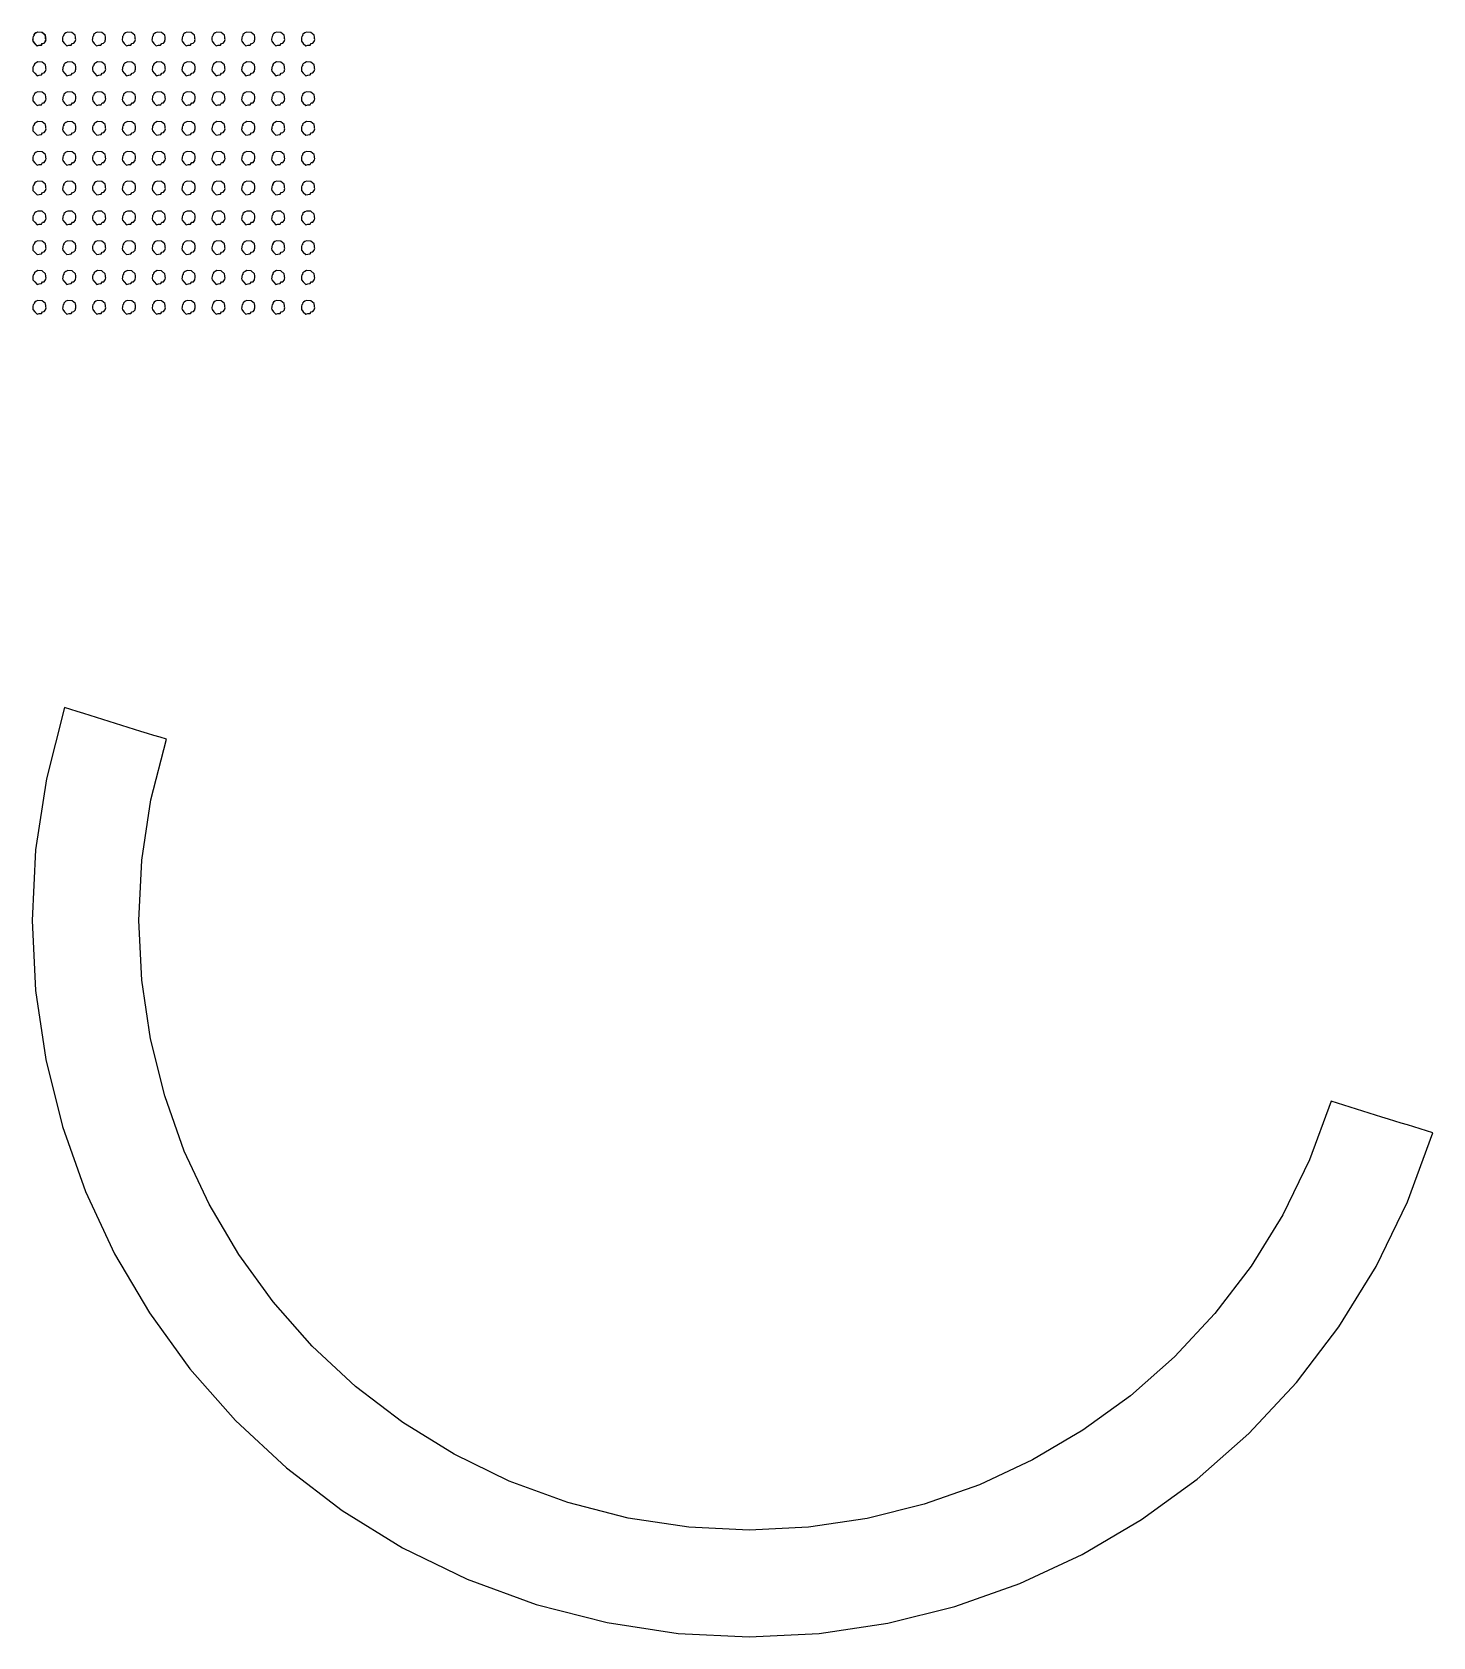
# Model space of a CAD drawing. Extents: x 0 to 101, y 6 to 122.
import ezdxf

# ---------------------------------------------------------------- set-up
doc = ezdxf.new("R2010")
doc.units = 0

msp = doc.modelspace()

# ---------------------------------------------------------------- linework, layer by layer
at = {"layer": 'Layer 1', "color": 4}
for p, q in [((0.043462, 121.401561), (0.030762, 121.356123)), ((0.030762, 121.356123), (0.049953, 121.251701)), ((0.047696, 121.500338), (0.043462, 121.401561)), ((0.059267, 121.401561), (0.046567, 121.356123)), ((0.046567, 121.356123), (0.065758, 121.251701)), ((0.069991, 121.602503), (0.047696, 121.500338)), ((0.049953, 121.251701), (0.17272, 121.098172)), ((0.0635, 121.500338), (0.059267, 121.401561)), ((0.085796, 121.602503), (0.0635, 121.500338)), ((0.065758, 121.251701), (0.188524, 121.098172)), ((0.116558, 121.638627), (0.069991, 121.602503)), ((0.132362, 121.638627), (0.085796, 121.602503)), ((0.123896, 121.692249), (0.116558, 121.638627)), ((0.127847, 121.684912), (0.11938, 121.691967)), ((0.185138, 121.795825), (0.12446, 121.732607)), ((0.12446, 121.732607), (0.127847, 121.684912)), ((0.1397, 121.692249), (0.132362, 121.638627)), ((0.143933, 121.684629), (0.135467, 121.691685)), ((0.200942, 121.795825), (0.140264, 121.732607)), ((0.140264, 121.732607), (0.143933, 121.684629)), ((0.17272, 121.098172), (0.344311, 120.920089)), ((0.274884, 121.859043), (0.185138, 121.795825)), ((0.188524, 121.098172), (0.360116, 120.920089)), ((0.290689, 121.859043), (0.200942, 121.795825)), ((0.399627, 121.917463), (0.274884, 121.859043)), ((0.415431, 121.917463), (0.290689, 121.859043)), ((0.344311, 120.920089), (0.497558, 120.960447)), ((0.360116, 120.920089), (0.513362, 120.960447)), ((0.716315, 121.893756), (0.399627, 121.917463)), ((0.73212, 121.893756), (0.415431, 121.917463)), ((0.497558, 120.960447), (0.658707, 120.975405)), ((0.513362, 120.960447), (0.674511, 120.975405)), ((0.658707, 120.975405), (0.739987, 121.102405)), ((0.674511, 120.975405), (0.755791, 121.102405)), ((0.957016, 121.694789), (0.716315, 121.893756)), ((0.97282, 121.694789), (0.73212, 121.893756)), ((0.739987, 121.102405), (0.854569, 121.116798)), ((0.755791, 121.102405), (0.870373, 121.116798)), ((0.854569, 121.116798), (0.960684, 121.246621)), ((0.870373, 121.116798), (0.976489, 121.246621)), ((0.979029, 121.539567), (0.957016, 121.694789)), ((0.960684, 121.246621), (0.971691, 121.308992)), ((0.971691, 121.308992), (0.997091, 121.391683)), ((0.994833, 121.539567), (0.97282, 121.694789)), ((0.976489, 121.246621), (0.987496, 121.308992)), ((0.979029, 121.444458), (0.979029, 121.539567)), ((0.997091, 121.391683), (0.979029, 121.444458)), ((0.987496, 121.308992), (1.012896, 121.391683)), ((0.994833, 121.444458), (0.994833, 121.539567)), ((1.012896, 121.391683), (0.994833, 121.444458)), ((2.206978, 121.401561), (2.194278, 121.356123)), ((2.194278, 121.356123), (2.213469, 121.251701)), ((2.211211, 121.500338), (2.206978, 121.401561)), ((2.233507, 121.602503), (2.211211, 121.500338)), ((2.213469, 121.251701), (2.336236, 121.098172)), ((2.280073, 121.638627), (2.233507, 121.602503)), ((2.287411, 121.692249), (2.280073, 121.638627)), ((2.291362, 121.684912), (2.282896, 121.691967)), ((2.348653, 121.795825), (2.287976, 121.732607)), ((2.287976, 121.732607), (2.291362, 121.684912)), ((2.336236, 121.098172), (2.507827, 120.920089)), ((2.4384, 121.859043), (2.348653, 121.795825)), ((2.563142, 121.917463), (2.4384, 121.859043)), ((2.507827, 120.920089), (2.661073, 120.960447)), ((2.879831, 121.893756), (2.563142, 121.917463)), ((2.661073, 120.960447), (2.822222, 120.975405)), ((2.822222, 120.975405), (2.903502, 121.102405)), ((3.120531, 121.694789), (2.879831, 121.893756)), ((2.903502, 121.102405), (3.018084, 121.116798)), ((3.018084, 121.116798), (3.1242, 121.246621)), ((3.142544, 121.539567), (3.120531, 121.694789)), ((3.1242, 121.246621), (3.135207, 121.308992)), ((3.135207, 121.308992), (3.160607, 121.391683)), ((3.142544, 121.444458), (3.142544, 121.539567)), ((3.160607, 121.391683), (3.142544, 121.444458)), ((4.370776, 121.401561), (4.358076, 121.356123)), ((4.358076, 121.356123), (4.377267, 121.251701)), ((4.375009, 121.500338), (4.370776, 121.401561)), ((4.397304, 121.602503), (4.375009, 121.500338)), ((4.377267, 121.251701), (4.500033, 121.098172)), ((4.443871, 121.638627), (4.397304, 121.602503)), ((4.451209, 121.692249), (4.443871, 121.638627)), ((4.45516, 121.684912), (4.446693, 121.691967)), ((4.512451, 121.795825), (4.451773, 121.732607)), ((4.451773, 121.732607), (4.45516, 121.684912)), ((4.500033, 121.098172), (4.671624, 120.920089)), ((4.602198, 121.859043), (4.512451, 121.795825)), ((4.72694, 121.917463), (4.602198, 121.859043)), ((4.671624, 120.920089), (4.824871, 120.960447)), ((5.043629, 121.893756), (4.72694, 121.917463)), ((4.824871, 120.960447), (4.98602, 120.975405)), ((4.98602, 120.975405), (5.0673, 121.102405)), ((5.284329, 121.694789), (5.043629, 121.893756)), ((5.0673, 121.102405), (5.181882, 121.116798)), ((5.181882, 121.116798), (5.287998, 121.246621)), ((5.306342, 121.539567), (5.284329, 121.694789)), ((5.287998, 121.246621), (5.299004, 121.308992)), ((5.299004, 121.308992), (5.324404, 121.391683)), ((5.306342, 121.444458), (5.306342, 121.539567)), ((5.324404, 121.391683), (5.306342, 121.444458)), ((6.534573, 121.401561), (6.521873, 121.356123)), ((6.521873, 121.356123), (6.541064, 121.251701)), ((6.538807, 121.500338), (6.534573, 121.401561)), ((6.561102, 121.602503), (6.538807, 121.500338)), ((6.541064, 121.251701), (6.663831, 121.098172)), ((6.607669, 121.638627), (6.561102, 121.602503)), ((6.615007, 121.692249), (6.607669, 121.638627)), ((6.618958, 121.684912), (6.610491, 121.691967)), ((6.676249, 121.795825), (6.615571, 121.732607)), ((6.615571, 121.732607), (6.618958, 121.684912)), ((6.663831, 121.098172), (6.835422, 120.920089)), ((6.765996, 121.859043), (6.676249, 121.795825)), ((6.890738, 121.917463), (6.765996, 121.859043)), ((6.835422, 120.920089), (6.988669, 120.960447)), ((7.207426, 121.893756), (6.890738, 121.917463)), ((6.988669, 120.960447), (7.149818, 120.975405)), ((7.149818, 120.975405), (7.231098, 121.102405)), ((7.448127, 121.694789), (7.207426, 121.893756)), ((7.231098, 121.102405), (7.34568, 121.116798)), ((7.34568, 121.116798), (7.451796, 121.246621)), ((7.47014, 121.539567), (7.448127, 121.694789)), ((7.451796, 121.246621), (7.462802, 121.308992)), ((7.462802, 121.308992), (7.488202, 121.391683)), ((7.47014, 121.444458), (7.47014, 121.539567)), ((7.488202, 121.391683), (7.47014, 121.444458)), ((8.698089, 121.401561), (8.685389, 121.356123)), ((8.685389, 121.356123), (8.70458, 121.251701)), ((8.702322, 121.500338), (8.698089, 121.401561)), ((8.724618, 121.602503), (8.702322, 121.500338)), ((8.70458, 121.251701), (8.827347, 121.098172)), ((8.771184, 121.638627), (8.724618, 121.602503)), ((8.778522, 121.692249), (8.771184, 121.638627)), ((8.782473, 121.684912), (8.774007, 121.691967)), ((8.839764, 121.795825), (8.779087, 121.732607)), ((8.779087, 121.732607), (8.782473, 121.684912)), ((8.827347, 121.098172), (8.998938, 120.920089)), ((8.929511, 121.859043), (8.839764, 121.795825)), ((9.054253, 121.917463), (8.929511, 121.859043)), ((8.998938, 120.920089), (9.152184, 120.960447)), ((9.370942, 121.893756), (9.054253, 121.917463)), ((9.152184, 120.960447), (9.313333, 120.975405)), ((9.313333, 120.975405), (9.394613, 121.102405)), ((9.611642, 121.694789), (9.370942, 121.893756)), ((9.394613, 121.102405), (9.509196, 121.116798)), ((9.509196, 121.116798), (9.615311, 121.246621)), ((9.633656, 121.539567), (9.611642, 121.694789)), ((9.615311, 121.246621), (9.626318, 121.308992)), ((9.626318, 121.308992), (9.651718, 121.391683)), ((9.633656, 121.444458), (9.633656, 121.539567)), ((9.651718, 121.391683), (9.633656, 121.444458)), ((10.861887, 121.401561), (10.849187, 121.356123)), ((10.849187, 121.356123), (10.868378, 121.251701)), ((10.86612, 121.500338), (10.861887, 121.401561)), ((10.888416, 121.602503), (10.86612, 121.500338)), ((10.868378, 121.251701), (10.991144, 121.098172)), ((10.934982, 121.638627), (10.888416, 121.602503)), ((10.94232, 121.692249), (10.934982, 121.638627)), ((10.946271, 121.684912), (10.937804, 121.691967)), ((11.003562, 121.795825), (10.942884, 121.732607)), ((10.942884, 121.732607), (10.946271, 121.684912)), ((10.991144, 121.098172), (11.162736, 120.920089)), ((11.093309, 121.859043), (11.003562, 121.795825)), ((11.218051, 121.917463), (11.093309, 121.859043)), ((11.162736, 120.920089), (11.315982, 120.960447)), ((11.53474, 121.893756), (11.218051, 121.917463)), ((11.315982, 120.960447), (11.477131, 120.975405)), ((11.477131, 120.975405), (11.558411, 121.102405)), ((11.77544, 121.694789), (11.53474, 121.893756)), ((11.558411, 121.102405), (11.672993, 121.116798)), ((11.672993, 121.116798), (11.779109, 121.246621)), ((11.797453, 121.539567), (11.77544, 121.694789)), ((11.779109, 121.246621), (11.790116, 121.308992)), ((11.790116, 121.308992), (11.815516, 121.391683)), ((11.797453, 121.444458), (11.797453, 121.539567)), ((11.815516, 121.391683), (11.797453, 121.444458)), ((13.025684, 121.401561), (13.012984, 121.356123)), ((13.012984, 121.356123), (13.032176, 121.251701)), ((13.029918, 121.500338), (13.025684, 121.401561)), ((13.052213, 121.602503), (13.029918, 121.500338)), ((13.032176, 121.251701), (13.154942, 121.098172)), ((13.09878, 121.638627), (13.052213, 121.602503)), ((13.106118, 121.692249), (13.09878, 121.638627)), ((13.110069, 121.684912), (13.101602, 121.691967)), ((13.16736, 121.795825), (13.106682, 121.732607)), ((13.106682, 121.732607), (13.110069, 121.684912)), ((13.154942, 121.098172), (13.326533, 120.920089)), ((13.257107, 121.859043), (13.16736, 121.795825)), ((13.381849, 121.917463), (13.257107, 121.859043)), ((13.326533, 120.920089), (13.47978, 120.960447)), ((13.698537, 121.893756), (13.381849, 121.917463)), ((13.47978, 120.960447), (13.640929, 120.975405)), ((13.640929, 120.975405), (13.722209, 121.102405)), ((13.939238, 121.694789), (13.698537, 121.893756)), ((13.722209, 121.102405), (13.836791, 121.116798)), ((13.836791, 121.116798), (13.942907, 121.246621)), ((13.961251, 121.539567), (13.939238, 121.694789)), ((13.942907, 121.246621), (13.953913, 121.308992)), ((13.953913, 121.308992), (13.979313, 121.391683)), ((13.961251, 121.444458), (13.961251, 121.539567)), ((13.979313, 121.391683), (13.961251, 121.444458)), ((15.1892, 121.401561), (15.1765, 121.356123)), ((15.1765, 121.356123), (15.195691, 121.251701)), ((15.193433, 121.500338), (15.1892, 121.401561)), ((15.215729, 121.602503), (15.193433, 121.500338)), ((15.195691, 121.251701), (15.318458, 121.098172)), ((15.262296, 121.638627), (15.215729, 121.602503)), ((15.269633, 121.692249), (15.262296, 121.638627)), ((15.273584, 121.684912), (15.265118, 121.691967)), ((15.330876, 121.795825), (15.270198, 121.732607)), ((15.270198, 121.732607), (15.273584, 121.684912)), ((15.318458, 121.098172), (15.490049, 120.920089)), ((15.420622, 121.859043), (15.330876, 121.795825)), ((15.545364, 121.917463), (15.420622, 121.859043)), ((15.490049, 120.920089), (15.643296, 120.960447)), ((15.862053, 121.893756), (15.545364, 121.917463)), ((15.643296, 120.960447), (15.804444, 120.975405)), ((15.804444, 120.975405), (15.885724, 121.102405)), ((16.102753, 121.694789), (15.862053, 121.893756)), ((15.885724, 121.102405), (16.000307, 121.116798)), ((16.000307, 121.116798), (16.106422, 121.246621)), ((16.124767, 121.539567), (16.102753, 121.694789)), ((16.106422, 121.246621), (16.117429, 121.308992)), ((16.117429, 121.308992), (16.142829, 121.391683)), ((16.124767, 121.444458), (16.124767, 121.539567)), ((16.142829, 121.391683), (16.124767, 121.444458)), ((17.352998, 121.401561), (17.340298, 121.356123)), ((17.340298, 121.356123), (17.359489, 121.251701)), ((17.357231, 121.500338), (17.352998, 121.401561)), ((17.379527, 121.602503), (17.357231, 121.500338)), ((17.359489, 121.251701), (17.482256, 121.098172)), ((17.426093, 121.638627), (17.379527, 121.602503)), ((17.433431, 121.692249), (17.426093, 121.638627)), ((17.437382, 121.684912), (17.428916, 121.691967)), ((17.494673, 121.795825), (17.433996, 121.732607)), ((17.433996, 121.732607), (17.437382, 121.684912)), ((17.482256, 121.098172), (17.653847, 120.920089)), ((17.58442, 121.859043), (17.494673, 121.795825)), ((17.709162, 121.917463), (17.58442, 121.859043)), ((17.653847, 120.920089), (17.807093, 120.960447)), ((18.025851, 121.893756), (17.709162, 121.917463)), ((17.807093, 120.960447), (17.968242, 120.975405)), ((17.968242, 120.975405), (18.049522, 121.102405)), ((18.266551, 121.694789), (18.025851, 121.893756)), ((18.049522, 121.102405), (18.164104, 121.116798)), ((18.164104, 121.116798), (18.27022, 121.246621)), ((18.288564, 121.539567), (18.266551, 121.694789)), ((18.27022, 121.246621), (18.281227, 121.308992)), ((18.281227, 121.308992), (18.306627, 121.391683)), ((18.288564, 121.444458), (18.288564, 121.539567)), ((18.306627, 121.391683), (18.288564, 121.444458)), ((19.516796, 121.401561), (19.504096, 121.356123)), ((19.504096, 121.356123), (19.523287, 121.251701)), ((19.521029, 121.500338), (19.516796, 121.401561)), ((19.543324, 121.602503), (19.521029, 121.500338)), ((19.523287, 121.251701), (19.646053, 121.098172)), ((19.589891, 121.638627), (19.543324, 121.602503)), ((19.597229, 121.692249), (19.589891, 121.638627)), ((19.60118, 121.684912), (19.592713, 121.691967)), ((19.658471, 121.795825), (19.597793, 121.732607)), ((19.597793, 121.732607), (19.60118, 121.684912)), ((19.646053, 121.098172), (19.817644, 120.920089)), ((19.748218, 121.859043), (19.658471, 121.795825)), ((19.87296, 121.917463), (19.748218, 121.859043)), ((19.817644, 120.920089), (19.970891, 120.960447)), ((20.189649, 121.893756), (19.87296, 121.917463)), ((19.970891, 120.960447), (20.13204, 120.975405)), ((20.13204, 120.975405), (20.21332, 121.102405)), ((20.430349, 121.694789), (20.189649, 121.893756)), ((20.21332, 121.102405), (20.327902, 121.116798)), ((20.327902, 121.116798), (20.434018, 121.246621)), ((20.452362, 121.539567), (20.430349, 121.694789)), ((20.434018, 121.246621), (20.445024, 121.308992)), ((20.445024, 121.308992), (20.470424, 121.391683)), ((20.452362, 121.444458), (20.452362, 121.539567)), ((20.470424, 121.391683), (20.452362, 121.444458)), ((0.415713, 119.757616), (0.290971, 119.699196)), ((0.732402, 119.733909), (0.415713, 119.757616)), ((0.973102, 119.534943), (0.732402, 119.733909)), ((2.577536, 119.757898), (2.452793, 119.699478)), ((2.894224, 119.734192), (2.577536, 119.757898)), ((3.134924, 119.535225), (2.894224, 119.734192)), ((4.739358, 119.757898), (4.614616, 119.699478)), ((5.056046, 119.734192), (4.739358, 119.757898)), ((5.296747, 119.535225), (5.056046, 119.734192)), ((6.901462, 119.757898), (6.77672, 119.699478)), ((7.218151, 119.734192), (6.901462, 119.757898)), ((7.458851, 119.535225), (7.218151, 119.734192)), ((9.063284, 119.757898), (8.938542, 119.699478)), ((9.379973, 119.734192), (9.063284, 119.757898)), ((9.620673, 119.535225), (9.379973, 119.734192)), ((11.225107, 119.757898), (11.100364, 119.699478)), ((11.541795, 119.734192), (11.225107, 119.757898)), ((11.782496, 119.535225), (11.541795, 119.734192)), ((13.387211, 119.757898), (13.262469, 119.699478)), ((13.7039, 119.734192), (13.387211, 119.757898)), ((13.9446, 119.535225), (13.7039, 119.734192)), ((15.549033, 119.757898), (15.424291, 119.699478)), ((15.865722, 119.734192), (15.549033, 119.757898)), ((16.106422, 119.535225), (15.865722, 119.734192)), ((17.710856, 119.757898), (17.586113, 119.699478)), ((18.027544, 119.734192), (17.710856, 119.757898)), ((18.268244, 119.535225), (18.027544, 119.734192)), ((19.87296, 119.757898), (19.748218, 119.699478)), ((20.189649, 119.734192), (19.87296, 119.757898)), ((20.430349, 119.535225), (20.189649, 119.734192)), ((0.059267, 119.241996), (0.046567, 119.196558)), ((0.046567, 119.196558), (0.065758, 119.092136)), ((0.0635, 119.340774), (0.059267, 119.241996)), ((0.085796, 119.442938), (0.0635, 119.340774)), ((0.065758, 119.092136), (0.188524, 118.938607)), ((0.132362, 119.479063), (0.085796, 119.442938)), ((0.1397, 119.532685), (0.132362, 119.479063)), ((0.143933, 119.525065), (0.135467, 119.532121)), ((0.201224, 119.635978), (0.140547, 119.572761)), ((0.140547, 119.572761), (0.143933, 119.525065)), ((0.188524, 118.938607), (0.360116, 118.760525)), ((0.290971, 119.699196), (0.201224, 119.635978)), ((0.360116, 118.760525), (0.513362, 118.800883)), ((0.513362, 118.800883), (0.674793, 118.815558)), ((0.674793, 118.815558), (0.756073, 118.942558)), ((0.756073, 118.942558), (0.870656, 118.956952)), ((0.870656, 118.956952), (0.976771, 119.086774)), ((0.995116, 119.379721), (0.973102, 119.534943)), ((0.976771, 119.086774), (0.987778, 119.149145)), ((0.987778, 119.149145), (1.013178, 119.231836)), ((0.995116, 119.284612), (0.995116, 119.379721)), ((1.013178, 119.231836), (0.995116, 119.284612)), ((2.221371, 119.241996), (2.208671, 119.196558)), ((2.208671, 119.196558), (2.227862, 119.092136)), ((2.225604, 119.340774), (2.221371, 119.241996)), ((2.2479, 119.442938), (2.225604, 119.340774)), ((2.227862, 119.092136), (2.350629, 118.938607)), ((2.294467, 119.479063), (2.2479, 119.442938)), ((2.301804, 119.532685), (2.294467, 119.479063)), ((2.305756, 119.525347), (2.297289, 119.532403)), ((2.363047, 119.636261), (2.302369, 119.573043)), ((2.302369, 119.573043), (2.305756, 119.525347)), ((2.350629, 118.938607), (2.52222, 118.760525)), ((2.452793, 119.699478), (2.363047, 119.636261)), ((2.52222, 118.760525), (2.675467, 118.800883)), ((2.675467, 118.800883), (2.836616, 118.815841)), ((2.836616, 118.815841), (2.917896, 118.942841)), ((2.917896, 118.942841), (3.032478, 118.957234)), ((3.032478, 118.957234), (3.138593, 119.087056)), ((3.156938, 119.380003), (3.134924, 119.535225)), ((3.138593, 119.087056), (3.1496, 119.149427)), ((3.1496, 119.149427), (3.175, 119.232118)), ((3.156938, 119.284894), (3.156938, 119.380003)), ((3.175, 119.232118), (3.156938, 119.284894)), ((4.383193, 119.241996), (4.370493, 119.196558)), ((4.370493, 119.196558), (4.389684, 119.092136)), ((4.387427, 119.340774), (4.383193, 119.241996)), ((4.409722, 119.442938), (4.387427, 119.340774)), ((4.389684, 119.092136), (4.512451, 118.938607)), ((4.456289, 119.479063), (4.409722, 119.442938)), ((4.463627, 119.532685), (4.456289, 119.479063)), ((4.467578, 119.525347), (4.459111, 119.532403)), ((4.524869, 119.636261), (4.464191, 119.573043)), ((4.464191, 119.573043), (4.467578, 119.525347)), ((4.512451, 118.938607), (4.684042, 118.760525)), ((4.614616, 119.699478), (4.524869, 119.636261)), ((4.684042, 118.760525), (4.837289, 118.800883)), ((4.837289, 118.800883), (4.998438, 118.815841)), ((4.998438, 118.815841), (5.079718, 118.942841)), ((5.079718, 118.942841), (5.1943, 118.957234)), ((5.1943, 118.957234), (5.300416, 119.087056)), ((5.31876, 119.380003), (5.296747, 119.535225)), ((5.300416, 119.087056), (5.311422, 119.149427)), ((5.311422, 119.149427), (5.336822, 119.232118)), ((5.31876, 119.284894), (5.31876, 119.380003)), ((5.336822, 119.232118), (5.31876, 119.284894)), ((6.545298, 119.241996), (6.532598, 119.196558)), ((6.532598, 119.196558), (6.551789, 119.092136)), ((6.549531, 119.340774), (6.545298, 119.241996)), ((6.571827, 119.442938), (6.549531, 119.340774)), ((6.551789, 119.092136), (6.674556, 118.938607)), ((6.618393, 119.479063), (6.571827, 119.442938)), ((6.625731, 119.532685), (6.618393, 119.479063)), ((6.629682, 119.525347), (6.621216, 119.532403)), ((6.686973, 119.636261), (6.626296, 119.573043)), ((6.626296, 119.573043), (6.629682, 119.525347)), ((6.674556, 118.938607), (6.846147, 118.760525)), ((6.77672, 119.699478), (6.686973, 119.636261)), ((6.846147, 118.760525), (6.999393, 118.800883)), ((6.999393, 118.800883), (7.160542, 118.815841)), ((7.160542, 118.815841), (7.241822, 118.942841)), ((7.241822, 118.942841), (7.356404, 118.957234)), ((7.356404, 118.957234), (7.46252, 119.087056)), ((7.480864, 119.380003), (7.458851, 119.535225)), ((7.46252, 119.087056), (7.473527, 119.149427)), ((7.473527, 119.149427), (7.498927, 119.232118)), ((7.480864, 119.284894), (7.480864, 119.380003)), ((7.498927, 119.232118), (7.480864, 119.284894)), ((8.70712, 119.241996), (8.69442, 119.196558)), ((8.69442, 119.196558), (8.713611, 119.092136)), ((8.711353, 119.340774), (8.70712, 119.241996)), ((8.733649, 119.442938), (8.711353, 119.340774)), ((8.713611, 119.092136), (8.836378, 118.938607)), ((8.780216, 119.479063), (8.733649, 119.442938)), ((8.787553, 119.532685), (8.780216, 119.479063)), ((8.791504, 119.525347), (8.783038, 119.532403)), ((8.848796, 119.636261), (8.788118, 119.573043)), ((8.788118, 119.573043), (8.791504, 119.525347)), ((8.836378, 118.938607), (9.007969, 118.760525)), ((8.938542, 119.699478), (8.848796, 119.636261)), ((9.007969, 118.760525), (9.161216, 118.800883)), ((9.161216, 118.800883), (9.322364, 118.815841)), ((9.322364, 118.815841), (9.403644, 118.942841)), ((9.403644, 118.942841), (9.518227, 118.957234)), ((9.518227, 118.957234), (9.624342, 119.087056)), ((9.642687, 119.380003), (9.620673, 119.535225)), ((9.624342, 119.087056), (9.635349, 119.149427)), ((9.635349, 119.149427), (9.660749, 119.232118)), ((9.642687, 119.284894), (9.642687, 119.380003)), ((9.660749, 119.232118), (9.642687, 119.284894)), ((10.868942, 119.241996), (10.856242, 119.196558)), ((10.856242, 119.196558), (10.875433, 119.092136)), ((10.873176, 119.340774), (10.868942, 119.241996)), ((10.895471, 119.442938), (10.873176, 119.340774)), ((10.875433, 119.092136), (10.9982, 118.938607)), ((10.942038, 119.479063), (10.895471, 119.442938)), ((10.949376, 119.532685), (10.942038, 119.479063)), ((10.953327, 119.525347), (10.94486, 119.532403)), ((11.010618, 119.636261), (10.94994, 119.573043)), ((10.94994, 119.573043), (10.953327, 119.525347)), ((10.9982, 118.938607), (11.169791, 118.760525)), ((11.100364, 119.699478), (11.010618, 119.636261)), ((11.169791, 118.760525), (11.323038, 118.800883)), ((11.323038, 118.800883), (11.484187, 118.815841)), ((11.484187, 118.815841), (11.565467, 118.942841)), ((11.565467, 118.942841), (11.680049, 118.957234)), ((11.680049, 118.957234), (11.786164, 119.087056)), ((11.804509, 119.380003), (11.782496, 119.535225)), ((11.786164, 119.087056), (11.797171, 119.149427)), ((11.797171, 119.149427), (11.822571, 119.232118)), ((11.804509, 119.284894), (11.804509, 119.380003)), ((11.822571, 119.232118), (11.804509, 119.284894)), ((13.031047, 119.241996), (13.018347, 119.196558)), ((13.018347, 119.196558), (13.037538, 119.092136)), ((13.03528, 119.340774), (13.031047, 119.241996)), ((13.057576, 119.442938), (13.03528, 119.340774)), ((13.037538, 119.092136), (13.160304, 118.938607)), ((13.104142, 119.479063), (13.057576, 119.442938)), ((13.11148, 119.532685), (13.104142, 119.479063)), ((13.115431, 119.525347), (13.106964, 119.532403)), ((13.172722, 119.636261), (13.112044, 119.573043)), ((13.112044, 119.573043), (13.115431, 119.525347)), ((13.160304, 118.938607), (13.331896, 118.760525)), ((13.262469, 119.699478), (13.172722, 119.636261)), ((13.331896, 118.760525), (13.485142, 118.800883)), ((13.485142, 118.800883), (13.646291, 118.815841)), ((13.646291, 118.815841), (13.727571, 118.942841)), ((13.727571, 118.942841), (13.842153, 118.957234)), ((13.842153, 118.957234), (13.948269, 119.087056)), ((13.966613, 119.380003), (13.9446, 119.535225)), ((13.948269, 119.087056), (13.959276, 119.149427)), ((13.959276, 119.149427), (13.984676, 119.232118)), ((13.966613, 119.284894), (13.966613, 119.380003)), ((13.984676, 119.232118), (13.966613, 119.284894)), ((15.192869, 119.241996), (15.180169, 119.196558)), ((15.180169, 119.196558), (15.19936, 119.092136)), ((15.197102, 119.340774), (15.192869, 119.241996)), ((15.219398, 119.442938), (15.197102, 119.340774)), ((15.19936, 119.092136), (15.322127, 118.938607)), ((15.265964, 119.479063), (15.219398, 119.442938)), ((15.273302, 119.532685), (15.265964, 119.479063)), ((15.277253, 119.525347), (15.268787, 119.532403)), ((15.334544, 119.636261), (15.273867, 119.573043)), ((15.273867, 119.573043), (15.277253, 119.525347)), ((15.322127, 118.938607), (15.493718, 118.760525)), ((15.424291, 119.699478), (15.334544, 119.636261)), ((15.493718, 118.760525), (15.646964, 118.800883)), ((15.646964, 118.800883), (15.808113, 118.815841)), ((15.808113, 118.815841), (15.889393, 118.942841)), ((15.889393, 118.942841), (16.003976, 118.957234)), ((16.003976, 118.957234), (16.110091, 119.087056)), ((16.128436, 119.380003), (16.106422, 119.535225)), ((16.110091, 119.087056), (16.121098, 119.149427)), ((16.121098, 119.149427), (16.146498, 119.232118)), ((16.128436, 119.284894), (16.128436, 119.380003)), ((16.146498, 119.232118), (16.128436, 119.284894)), ((17.354691, 119.241996), (17.341991, 119.196558)), ((17.341991, 119.196558), (17.361182, 119.092136)), ((17.358924, 119.340774), (17.354691, 119.241996)), ((17.38122, 119.442938), (17.358924, 119.340774)), ((17.361182, 119.092136), (17.483949, 118.938607)), ((17.427787, 119.479063), (17.38122, 119.442938)), ((17.435124, 119.532685), (17.427787, 119.479063)), ((17.439076, 119.525347), (17.430609, 119.532403)), ((17.496367, 119.636261), (17.435689, 119.573043)), ((17.435689, 119.573043), (17.439076, 119.525347)), ((17.483949, 118.938607), (17.65554, 118.760525)), ((17.586113, 119.699478), (17.496367, 119.636261)), ((17.65554, 118.760525), (17.808787, 118.800883)), ((17.808787, 118.800883), (17.969936, 118.815841)), ((17.969936, 118.815841), (18.051216, 118.942841)), ((18.051216, 118.942841), (18.165798, 118.957234)), ((18.165798, 118.957234), (18.271913, 119.087056)), ((18.290258, 119.380003), (18.268244, 119.535225)), ((18.271913, 119.087056), (18.28292, 119.149427)), ((18.28292, 119.149427), (18.30832, 119.232118)), ((18.290258, 119.284894), (18.290258, 119.380003)), ((18.30832, 119.232118), (18.290258, 119.284894)), ((19.516796, 119.241996), (19.504096, 119.196558)), ((19.504096, 119.196558), (19.523287, 119.092136)), ((19.521029, 119.340774), (19.516796, 119.241996)), ((19.543324, 119.442938), (19.521029, 119.340774)), ((19.523287, 119.092136), (19.646053, 118.938607)), ((19.589891, 119.479063), (19.543324, 119.442938)), ((19.597229, 119.532685), (19.589891, 119.479063)), ((19.60118, 119.525347), (19.592713, 119.532403)), ((19.658471, 119.636261), (19.597793, 119.573043)), ((19.597793, 119.573043), (19.60118, 119.525347)), ((19.646053, 118.938607), (19.817644, 118.760525)), ((19.748218, 119.699478), (19.658471, 119.636261)), ((19.817644, 118.760525), (19.970891, 118.800883)), ((19.970891, 118.800883), (20.13204, 118.815841)), ((20.13204, 118.815841), (20.21332, 118.942841)), ((20.21332, 118.942841), (20.327902, 118.957234)), ((20.327902, 118.957234), (20.434018, 119.087056)), ((20.452362, 119.380003), (20.430349, 119.535225)), ((20.434018, 119.087056), (20.445024, 119.149427)), ((20.445024, 119.149427), (20.470424, 119.232118)), ((20.452362, 119.284894), (20.452362, 119.380003)), ((20.470424, 119.232118), (20.452362, 119.284894)), ((0.200942, 117.476414), (0.140264, 117.413196)), ((0.140264, 117.413196), (0.143933, 117.364936)), ((0.290689, 117.539632), (0.200942, 117.476414)), ((0.415431, 117.598052), (0.290689, 117.539632)), ((0.73212, 117.574345), (0.415431, 117.598052)), ((0.97282, 117.375378), (0.73212, 117.574345)), ((2.363047, 117.476414), (2.302369, 117.413196)), ((2.302369, 117.413196), (2.305756, 117.365501)), ((2.452793, 117.539632), (2.363047, 117.476414)), ((2.577536, 117.598052), (2.452793, 117.539632)), ((2.894224, 117.574345), (2.577536, 117.598052)), ((3.134924, 117.375378), (2.894224, 117.574345)), ((4.524869, 117.476414), (4.464191, 117.413196)), ((4.464191, 117.413196), (4.467578, 117.365501)), ((4.614616, 117.539632), (4.524869, 117.476414)), ((4.739358, 117.598052), (4.614616, 117.539632)), ((5.056046, 117.574345), (4.739358, 117.598052)), ((5.296747, 117.375378), (5.056046, 117.574345)), ((6.686973, 117.476414), (6.626296, 117.413196)), ((6.626296, 117.413196), (6.629682, 117.365501)), ((6.77672, 117.539632), (6.686973, 117.476414)), ((6.901462, 117.598052), (6.77672, 117.539632)), ((7.218151, 117.574345), (6.901462, 117.598052)), ((7.458851, 117.375378), (7.218151, 117.574345)), ((8.848796, 117.476414), (8.788118, 117.413196)), ((8.788118, 117.413196), (8.791504, 117.365501)), ((8.938542, 117.539632), (8.848796, 117.476414)), ((9.063284, 117.598052), (8.938542, 117.539632)), ((9.379973, 117.574345), (9.063284, 117.598052)), ((9.620673, 117.375378), (9.379973, 117.574345)), ((11.010618, 117.476414), (10.94994, 117.413196)), ((10.94994, 117.413196), (10.953327, 117.365501)), ((11.100364, 117.539632), (11.010618, 117.476414)), ((11.225107, 117.598052), (11.100364, 117.539632)), ((11.541795, 117.574345), (11.225107, 117.598052)), ((11.782496, 117.375378), (11.541795, 117.574345)), ((13.172722, 117.476414), (13.112044, 117.413196)), ((13.112044, 117.413196), (13.115431, 117.365501)), ((13.262469, 117.539632), (13.172722, 117.476414)), ((13.387211, 117.598052), (13.262469, 117.539632)), ((13.7039, 117.574345), (13.387211, 117.598052)), ((13.9446, 117.375378), (13.7039, 117.574345)), ((15.334544, 117.476414), (15.273867, 117.413196)), ((15.273867, 117.413196), (15.277253, 117.365501)), ((15.424291, 117.539632), (15.334544, 117.476414)), ((15.549033, 117.598052), (15.424291, 117.539632)), ((15.865722, 117.574345), (15.549033, 117.598052)), ((16.106422, 117.375378), (15.865722, 117.574345)), ((17.496367, 117.476414), (17.435689, 117.413196)), ((17.435689, 117.413196), (17.439076, 117.365501)), ((17.586113, 117.539632), (17.496367, 117.476414)), ((17.710856, 117.598052), (17.586113, 117.539632)), ((18.027544, 117.574345), (17.710856, 117.598052)), ((18.268244, 117.375378), (18.027544, 117.574345)), ((19.658471, 117.476414), (19.597793, 117.413196)), ((19.597793, 117.413196), (19.60118, 117.365501)), ((19.748218, 117.539632), (19.658471, 117.476414)), ((19.87296, 117.598052), (19.748218, 117.539632)), ((20.189649, 117.574345), (19.87296, 117.598052)), ((20.430349, 117.375378), (20.189649, 117.574345)), ((0.059267, 117.082149), (0.046567, 117.036712)), ((0.046567, 117.036712), (0.065758, 116.932289)), ((0.0635, 117.180927), (0.059267, 117.082149)), ((0.085796, 117.283092), (0.0635, 117.180927)), ((0.065758, 116.932289), (0.188524, 116.778761)), ((0.132362, 117.319216), (0.085796, 117.283092)), ((0.1397, 117.372838), (0.132362, 117.319216)), ((0.143933, 117.364936), (0.135467, 117.371992)), ((0.188524, 116.778761), (0.360116, 116.600678)), ((0.360116, 116.600678), (0.513362, 116.641036)), ((0.513362, 116.641036), (0.674511, 116.655994)), ((0.674511, 116.655994), (0.755791, 116.782994)), ((0.755791, 116.782994), (0.870373, 116.797387)), ((0.870373, 116.797387), (0.976489, 116.927209)), ((0.994833, 117.220156), (0.97282, 117.375378)), ((0.976489, 116.927209), (0.987496, 116.989581)), ((0.987496, 116.989581), (1.012896, 117.072272)), ((0.994833, 117.125047), (0.994833, 117.220156)), ((1.012896, 117.072272), (0.994833, 117.125047)), ((2.221371, 117.082149), (2.208671, 117.036712)), ((2.208671, 117.036712), (2.227862, 116.932289)), ((2.225604, 117.180927), (2.221371, 117.082149)), ((2.2479, 117.283092), (2.225604, 117.180927)), ((2.227862, 116.932289), (2.350629, 116.778761)), ((2.294467, 117.319216), (2.2479, 117.283092)), ((2.301804, 117.372838), (2.294467, 117.319216)), ((2.305756, 117.365501), (2.297289, 117.372556)), ((2.350629, 116.778761), (2.52222, 116.600678)), ((2.52222, 116.600678), (2.675467, 116.641036)), ((2.675467, 116.641036), (2.836616, 116.655994)), ((2.836616, 116.655994), (2.917896, 116.782994)), ((2.917896, 116.782994), (3.032478, 116.797387)), ((3.032478, 116.797387), (3.138593, 116.927209)), ((3.156938, 117.220156), (3.134924, 117.375378)), ((3.138593, 116.927209), (3.1496, 116.989581)), ((3.1496, 116.989581), (3.175, 117.072272)), ((3.156938, 117.125047), (3.156938, 117.220156)), ((3.175, 117.072272), (3.156938, 117.125047)), ((4.383193, 117.082149), (4.370493, 117.036712)), ((4.370493, 117.036712), (4.389684, 116.932289)), ((4.387427, 117.180927), (4.383193, 117.082149)), ((4.409722, 117.283092), (4.387427, 117.180927)), ((4.389684, 116.932289), (4.512451, 116.778761)), ((4.456289, 117.319216), (4.409722, 117.283092)), ((4.463627, 117.372838), (4.456289, 117.319216)), ((4.467578, 117.365501), (4.459111, 117.372556)), ((4.512451, 116.778761), (4.684042, 116.600678)), ((4.684042, 116.600678), (4.837289, 116.641036)), ((4.837289, 116.641036), (4.998438, 116.655994)), ((4.998438, 116.655994), (5.079718, 116.782994)), ((5.079718, 116.782994), (5.1943, 116.797387)), ((5.1943, 116.797387), (5.300416, 116.927209)), ((5.31876, 117.220156), (5.296747, 117.375378)), ((5.300416, 116.927209), (5.311422, 116.989581)), ((5.311422, 116.989581), (5.336822, 117.072272)), ((5.31876, 117.125047), (5.31876, 117.220156)), ((5.336822, 117.072272), (5.31876, 117.125047)), ((6.545298, 117.082149), (6.532598, 117.036712)), ((6.532598, 117.036712), (6.551789, 116.932289)), ((6.549531, 117.180927), (6.545298, 117.082149)), ((6.571827, 117.283092), (6.549531, 117.180927)), ((6.551789, 116.932289), (6.674556, 116.778761)), ((6.618393, 117.319216), (6.571827, 117.283092)), ((6.625731, 117.372838), (6.618393, 117.319216)), ((6.629682, 117.365501), (6.621216, 117.372556)), ((6.674556, 116.778761), (6.846147, 116.600678)), ((6.846147, 116.600678), (6.999393, 116.641036)), ((6.999393, 116.641036), (7.160542, 116.655994)), ((7.160542, 116.655994), (7.241822, 116.782994)), ((7.241822, 116.782994), (7.356404, 116.797387)), ((7.356404, 116.797387), (7.46252, 116.927209)), ((7.480864, 117.220156), (7.458851, 117.375378)), ((7.46252, 116.927209), (7.473527, 116.989581)), ((7.473527, 116.989581), (7.498927, 117.072272)), ((7.480864, 117.125047), (7.480864, 117.220156)), ((7.498927, 117.072272), (7.480864, 117.125047)), ((8.70712, 117.082149), (8.69442, 117.036712)), ((8.69442, 117.036712), (8.713611, 116.932289)), ((8.711353, 117.180927), (8.70712, 117.082149)), ((8.733649, 117.283092), (8.711353, 117.180927)), ((8.713611, 116.932289), (8.836378, 116.778761)), ((8.780216, 117.319216), (8.733649, 117.283092)), ((8.787553, 117.372838), (8.780216, 117.319216)), ((8.791504, 117.365501), (8.783038, 117.372556)), ((8.836378, 116.778761), (9.007969, 116.600678)), ((9.007969, 116.600678), (9.161216, 116.641036)), ((9.161216, 116.641036), (9.322364, 116.655994)), ((9.322364, 116.655994), (9.403644, 116.782994)), ((9.403644, 116.782994), (9.518227, 116.797387)), ((9.518227, 116.797387), (9.624342, 116.927209)), ((9.642687, 117.220156), (9.620673, 117.375378)), ((9.624342, 116.927209), (9.635349, 116.989581)), ((9.635349, 116.989581), (9.660749, 117.072272)), ((9.642687, 117.125047), (9.642687, 117.220156)), ((9.660749, 117.072272), (9.642687, 117.125047)), ((10.868942, 117.082149), (10.856242, 117.036712)), ((10.856242, 117.036712), (10.875433, 116.932289)), ((10.873176, 117.180927), (10.868942, 117.082149)), ((10.895471, 117.283092), (10.873176, 117.180927)), ((10.875433, 116.932289), (10.9982, 116.778761)), ((10.942038, 117.319216), (10.895471, 117.283092)), ((10.949376, 117.372838), (10.942038, 117.319216)), ((10.953327, 117.365501), (10.94486, 117.372556)), ((10.9982, 116.778761), (11.169791, 116.600678)), ((11.169791, 116.600678), (11.323038, 116.641036)), ((11.323038, 116.641036), (11.484187, 116.655994)), ((11.484187, 116.655994), (11.565467, 116.782994)), ((11.565467, 116.782994), (11.680049, 116.797387)), ((11.680049, 116.797387), (11.786164, 116.927209)), ((11.804509, 117.220156), (11.782496, 117.375378)), ((11.786164, 116.927209), (11.797171, 116.989581)), ((11.797171, 116.989581), (11.822571, 117.072272)), ((11.804509, 117.125047), (11.804509, 117.220156)), ((11.822571, 117.072272), (11.804509, 117.125047)), ((13.031047, 117.082149), (13.018347, 117.036712)), ((13.018347, 117.036712), (13.037538, 116.932289)), ((13.03528, 117.180927), (13.031047, 117.082149)), ((13.057576, 117.283092), (13.03528, 117.180927)), ((13.037538, 116.932289), (13.160304, 116.778761)), ((13.104142, 117.319216), (13.057576, 117.283092)), ((13.11148, 117.372838), (13.104142, 117.319216)), ((13.115431, 117.365501), (13.106964, 117.372556)), ((13.160304, 116.778761), (13.331896, 116.600678)), ((13.331896, 116.600678), (13.485142, 116.641036)), ((13.485142, 116.641036), (13.646291, 116.655994)), ((13.646291, 116.655994), (13.727571, 116.782994)), ((13.727571, 116.782994), (13.842153, 116.797387)), ((13.842153, 116.797387), (13.948269, 116.927209)), ((13.966613, 117.220156), (13.9446, 117.375378)), ((13.948269, 116.927209), (13.959276, 116.989581)), ((13.959276, 116.989581), (13.984676, 117.072272)), ((13.966613, 117.125047), (13.966613, 117.220156)), ((13.984676, 117.072272), (13.966613, 117.125047)), ((15.192869, 117.082149), (15.180169, 117.036712)), ((15.180169, 117.036712), (15.19936, 116.932289)), ((15.197102, 117.180927), (15.192869, 117.082149)), ((15.219398, 117.283092), (15.197102, 117.180927)), ((15.19936, 116.932289), (15.322127, 116.778761)), ((15.265964, 117.319216), (15.219398, 117.283092)), ((15.273302, 117.372838), (15.265964, 117.319216)), ((15.277253, 117.365501), (15.268787, 117.372556)), ((15.322127, 116.778761), (15.493718, 116.600678)), ((15.493718, 116.600678), (15.646964, 116.641036)), ((15.646964, 116.641036), (15.808113, 116.655994)), ((15.808113, 116.655994), (15.889393, 116.782994)), ((15.889393, 116.782994), (16.003976, 116.797387)), ((16.003976, 116.797387), (16.110091, 116.927209)), ((16.128436, 117.220156), (16.106422, 117.375378)), ((16.110091, 116.927209), (16.121098, 116.989581)), ((16.121098, 116.989581), (16.146498, 117.072272)), ((16.128436, 117.125047), (16.128436, 117.220156)), ((16.146498, 117.072272), (16.128436, 117.125047)), ((17.354691, 117.082149), (17.341991, 117.036712)), ((17.341991, 117.036712), (17.361182, 116.932289)), ((17.358924, 117.180927), (17.354691, 117.082149)), ((17.38122, 117.283092), (17.358924, 117.180927)), ((17.361182, 116.932289), (17.483949, 116.778761)), ((17.427787, 117.319216), (17.38122, 117.283092)), ((17.435124, 117.372838), (17.427787, 117.319216)), ((17.439076, 117.365501), (17.430609, 117.372556)), ((17.483949, 116.778761), (17.65554, 116.600678)), ((17.65554, 116.600678), (17.808787, 116.641036)), ((17.808787, 116.641036), (17.969936, 116.655994)), ((17.969936, 116.655994), (18.051216, 116.782994)), ((18.051216, 116.782994), (18.165798, 116.797387)), ((18.165798, 116.797387), (18.271913, 116.927209)), ((18.290258, 117.220156), (18.268244, 117.375378)), ((18.271913, 116.927209), (18.28292, 116.989581)), ((18.28292, 116.989581), (18.30832, 117.072272)), ((18.290258, 117.125047), (18.290258, 117.220156)), ((18.30832, 117.072272), (18.290258, 117.125047)), ((19.516796, 117.082149), (19.504096, 117.036712)), ((19.504096, 117.036712), (19.523287, 116.932289)), ((19.521029, 117.180927), (19.516796, 117.082149)), ((19.543324, 117.283092), (19.521029, 117.180927)), ((19.523287, 116.932289), (19.646053, 116.778761)), ((19.589891, 117.319216), (19.543324, 117.283092)), ((19.597229, 117.372838), (19.589891, 117.319216)), ((19.60118, 117.365501), (19.592713, 117.372556)), ((19.646053, 116.778761), (19.817644, 116.600678)), ((19.817644, 116.600678), (19.970891, 116.641036)), ((19.970891, 116.641036), (20.13204, 116.655994)), ((20.13204, 116.655994), (20.21332, 116.782994)), ((20.21332, 116.782994), (20.327902, 116.797387)), ((20.327902, 116.797387), (20.434018, 116.927209)), ((20.452362, 117.220156), (20.430349, 117.375378)), ((20.434018, 116.927209), (20.445024, 116.989581)), ((20.445024, 116.989581), (20.470424, 117.072272)), ((20.452362, 117.125047), (20.452362, 117.220156)), ((20.470424, 117.072272), (20.452362, 117.125047)), ((0.085796, 115.123245), (0.0635, 115.021081)), ((0.132362, 115.159369), (0.085796, 115.123245)), ((0.1397, 115.212992), (0.132362, 115.159369)), ((0.143651, 115.205654), (0.135184, 115.212709)), ((0.200942, 115.316567), (0.140264, 115.253349)), ((0.140264, 115.253349), (0.143651, 115.205654)), ((0.290689, 115.379785), (0.200942, 115.316567)), ((0.415431, 115.438205), (0.290689, 115.379785)), ((0.73212, 115.414498), (0.415431, 115.438205)), ((0.97282, 115.215532), (0.73212, 115.414498)), ((0.994833, 115.060309), (0.97282, 115.215532)), ((2.2479, 115.123245), (2.225604, 115.021081)), ((2.294467, 115.159369), (2.2479, 115.123245)), ((2.301804, 115.212992), (2.294467, 115.159369)), ((2.305756, 115.205654), (2.297289, 115.212709)), ((2.363047, 115.316567), (2.302369, 115.253349)), ((2.302369, 115.253349), (2.305756, 115.205654)), ((2.452793, 115.379785), (2.363047, 115.316567)), ((2.577536, 115.438205), (2.452793, 115.379785)), ((2.894224, 115.414498), (2.577536, 115.438205)), ((3.134924, 115.215532), (2.894224, 115.414498)), ((3.156938, 115.060309), (3.134924, 115.215532)), ((4.409722, 115.123245), (4.387427, 115.021081)), ((4.456289, 115.159369), (4.409722, 115.123245)), ((4.463627, 115.212992), (4.456289, 115.159369)), ((4.467578, 115.205654), (4.459111, 115.212709)), ((4.524869, 115.316567), (4.464191, 115.253349)), ((4.464191, 115.253349), (4.467578, 115.205654)), ((4.614616, 115.379785), (4.524869, 115.316567)), ((4.739358, 115.438205), (4.614616, 115.379785)), ((5.056046, 115.414498), (4.739358, 115.438205)), ((5.296747, 115.215532), (5.056046, 115.414498)), ((5.31876, 115.060309), (5.296747, 115.215532)), ((6.571827, 115.123245), (6.549531, 115.021081)), ((6.618393, 115.159369), (6.571827, 115.123245)), ((6.625731, 115.212992), (6.618393, 115.159369)), ((6.629682, 115.205654), (6.621216, 115.212709)), ((6.686973, 115.316567), (6.626296, 115.253349)), ((6.626296, 115.253349), (6.629682, 115.205654)), ((6.77672, 115.379785), (6.686973, 115.316567)), ((6.901462, 115.438205), (6.77672, 115.379785)), ((7.218151, 115.414498), (6.901462, 115.438205)), ((7.458851, 115.215532), (7.218151, 115.414498)), ((7.480864, 115.060309), (7.458851, 115.215532)), ((8.733649, 115.123245), (8.711353, 115.021081)), ((8.780216, 115.159369), (8.733649, 115.123245)), ((8.787553, 115.212992), (8.780216, 115.159369)), ((8.791504, 115.205654), (8.783038, 115.212709)), ((8.848796, 115.316567), (8.788118, 115.253349)), ((8.788118, 115.253349), (8.791504, 115.205654)), ((8.938542, 115.379785), (8.848796, 115.316567)), ((9.063284, 115.438205), (8.938542, 115.379785)), ((9.379973, 115.414498), (9.063284, 115.438205)), ((9.620673, 115.215532), (9.379973, 115.414498)), ((9.642687, 115.060309), (9.620673, 115.215532)), ((10.895471, 115.123245), (10.873176, 115.021081)), ((10.942038, 115.159369), (10.895471, 115.123245)), ((10.949376, 115.212992), (10.942038, 115.159369)), ((10.953327, 115.205654), (10.94486, 115.212709)), ((11.010618, 115.316567), (10.94994, 115.253349)), ((10.94994, 115.253349), (10.953327, 115.205654)), ((11.100364, 115.379785), (11.010618, 115.316567)), ((11.225107, 115.438205), (11.100364, 115.379785)), ((11.541795, 115.414498), (11.225107, 115.438205)), ((11.782496, 115.215532), (11.541795, 115.414498)), ((11.804509, 115.060309), (11.782496, 115.215532)), ((13.057576, 115.123245), (13.03528, 115.021081)), ((13.104142, 115.159369), (13.057576, 115.123245)), ((13.11148, 115.212992), (13.104142, 115.159369)), ((13.115431, 115.205654), (13.106964, 115.212709)), ((13.172722, 115.316567), (13.112044, 115.253349)), ((13.112044, 115.253349), (13.115431, 115.205654)), ((13.262469, 115.379785), (13.172722, 115.316567)), ((13.387211, 115.438205), (13.262469, 115.379785)), ((13.7039, 115.414498), (13.387211, 115.438205)), ((13.9446, 115.215532), (13.7039, 115.414498)), ((13.966613, 115.060309), (13.9446, 115.215532)), ((15.219398, 115.123245), (15.197102, 115.021081)), ((15.265964, 115.159369), (15.219398, 115.123245)), ((15.273302, 115.212992), (15.265964, 115.159369)), ((15.277253, 115.205654), (15.268787, 115.212709)), ((15.334544, 115.316567), (15.273867, 115.253349)), ((15.273867, 115.253349), (15.277253, 115.205654)), ((15.424291, 115.379785), (15.334544, 115.316567)), ((15.549033, 115.438205), (15.424291, 115.379785)), ((15.865722, 115.414498), (15.549033, 115.438205)), ((16.106422, 115.215532), (15.865722, 115.414498)), ((16.128436, 115.060309), (16.106422, 115.215532)), ((17.38122, 115.123245), (17.358924, 115.021081)), ((17.427787, 115.159369), (17.38122, 115.123245)), ((17.435124, 115.212992), (17.427787, 115.159369)), ((17.439076, 115.205654), (17.430609, 115.212709)), ((17.496367, 115.316567), (17.435689, 115.253349)), ((17.435689, 115.253349), (17.439076, 115.205654)), ((17.586113, 115.379785), (17.496367, 115.316567)), ((17.710856, 115.438205), (17.586113, 115.379785)), ((18.027544, 115.414498), (17.710856, 115.438205)), ((18.268244, 115.215532), (18.027544, 115.414498)), ((18.290258, 115.060309), (18.268244, 115.215532)), ((19.543324, 115.123245), (19.521029, 115.021081)), ((19.589891, 115.159369), (19.543324, 115.123245)), ((19.597229, 115.212992), (19.589891, 115.159369)), ((19.60118, 115.205654), (19.592713, 115.212709)), ((19.658471, 115.316567), (19.597793, 115.253349)), ((19.597793, 115.253349), (19.60118, 115.205654)), ((19.748218, 115.379785), (19.658471, 115.316567)), ((19.87296, 115.438205), (19.748218, 115.379785)), ((20.189649, 115.414498), (19.87296, 115.438205)), ((20.430349, 115.215532), (20.189649, 115.414498)), ((20.452362, 115.060309), (20.430349, 115.215532)), ((0.059267, 114.922303), (0.046567, 114.876865)), ((0.046567, 114.876865), (0.065758, 114.772443)), ((0.0635, 115.021081), (0.059267, 114.922303)), ((0.065758, 114.772443), (0.188524, 114.618914)), ((0.188524, 114.618914), (0.360116, 114.440832)), ((0.360116, 114.440832), (0.513362, 114.481189)), ((0.513362, 114.481189), (0.674511, 114.496147)), ((0.674511, 114.496147), (0.755791, 114.623147)), ((0.755791, 114.623147), (0.870373, 114.637541)), ((0.870373, 114.637541), (0.976489, 114.767363)), ((0.976489, 114.767363), (0.987496, 114.829734)), ((0.987496, 114.829734), (1.012896, 114.912425)), ((0.994833, 114.965201), (0.994833, 115.060309)), ((1.012896, 114.912425), (0.994833, 114.965201)), ((2.221371, 114.922303), (2.208671, 114.876865)), ((2.208671, 114.876865), (2.227862, 114.772443)), ((2.225604, 115.021081), (2.221371, 114.922303)), ((2.227862, 114.772443), (2.350629, 114.618914)), ((2.350629, 114.618914), (2.52222, 114.440832)), ((2.52222, 114.440832), (2.675467, 114.481189)), ((2.675467, 114.481189), (2.836616, 114.496147)), ((2.836616, 114.496147), (2.917896, 114.623147)), ((2.917896, 114.623147), (3.032478, 114.637541)), ((3.032478, 114.637541), (3.138593, 114.767363)), ((3.138593, 114.767363), (3.1496, 114.829734)), ((3.1496, 114.829734), (3.175, 114.912425)), ((3.156938, 114.965201), (3.156938, 115.060309)), ((3.175, 114.912425), (3.156938, 114.965201)), ((4.383193, 114.922303), (4.370493, 114.876865)), ((4.370493, 114.876865), (4.389684, 114.772443)), ((4.387427, 115.021081), (4.383193, 114.922303)), ((4.389684, 114.772443), (4.512451, 114.618914)), ((4.512451, 114.618914), (4.684042, 114.440832)), ((4.684042, 114.440832), (4.837289, 114.481189)), ((4.837289, 114.481189), (4.998438, 114.496147)), ((4.998438, 114.496147), (5.079718, 114.623147)), ((5.079718, 114.623147), (5.1943, 114.637541)), ((5.1943, 114.637541), (5.300416, 114.767363)), ((5.300416, 114.767363), (5.311422, 114.829734)), ((5.311422, 114.829734), (5.336822, 114.912425)), ((5.31876, 114.965201), (5.31876, 115.060309)), ((5.336822, 114.912425), (5.31876, 114.965201)), ((6.545298, 114.922303), (6.532598, 114.876865)), ((6.532598, 114.876865), (6.551789, 114.772443)), ((6.549531, 115.021081), (6.545298, 114.922303)), ((6.551789, 114.772443), (6.674556, 114.618914)), ((6.674556, 114.618914), (6.846147, 114.440832)), ((6.846147, 114.440832), (6.999393, 114.481189)), ((6.999393, 114.481189), (7.160542, 114.496147)), ((7.160542, 114.496147), (7.241822, 114.623147)), ((7.241822, 114.623147), (7.356404, 114.637541)), ((7.356404, 114.637541), (7.46252, 114.767363)), ((7.46252, 114.767363), (7.473527, 114.829734)), ((7.473527, 114.829734), (7.498927, 114.912425)), ((7.480864, 114.965201), (7.480864, 115.060309)), ((7.498927, 114.912425), (7.480864, 114.965201)), ((8.70712, 114.922303), (8.69442, 114.876865)), ((8.69442, 114.876865), (8.713611, 114.772443)), ((8.711353, 115.021081), (8.70712, 114.922303)), ((8.713611, 114.772443), (8.836378, 114.618914)), ((8.836378, 114.618914), (9.007969, 114.440832)), ((9.007969, 114.440832), (9.161216, 114.481189)), ((9.161216, 114.481189), (9.322364, 114.496147)), ((9.322364, 114.496147), (9.403644, 114.623147)), ((9.403644, 114.623147), (9.518227, 114.637541)), ((9.518227, 114.637541), (9.624342, 114.767363)), ((9.624342, 114.767363), (9.635349, 114.829734)), ((9.635349, 114.829734), (9.660749, 114.912425)), ((9.642687, 114.965201), (9.642687, 115.060309)), ((9.660749, 114.912425), (9.642687, 114.965201)), ((10.868942, 114.922303), (10.856242, 114.876865)), ((10.856242, 114.876865), (10.875433, 114.772443)), ((10.873176, 115.021081), (10.868942, 114.922303)), ((10.875433, 114.772443), (10.9982, 114.618914)), ((10.9982, 114.618914), (11.169791, 114.440832)), ((11.169791, 114.440832), (11.323038, 114.481189)), ((11.323038, 114.481189), (11.484187, 114.496147)), ((11.484187, 114.496147), (11.565467, 114.623147)), ((11.565467, 114.623147), (11.680049, 114.637541)), ((11.680049, 114.637541), (11.786164, 114.767363)), ((11.786164, 114.767363), (11.797171, 114.829734)), ((11.797171, 114.829734), (11.822571, 114.912425)), ((11.804509, 114.965201), (11.804509, 115.060309)), ((11.822571, 114.912425), (11.804509, 114.965201)), ((13.031047, 114.922303), (13.018347, 114.876865)), ((13.018347, 114.876865), (13.037538, 114.772443)), ((13.03528, 115.021081), (13.031047, 114.922303)), ((13.037538, 114.772443), (13.160304, 114.618914)), ((13.160304, 114.618914), (13.331896, 114.440832)), ((13.331896, 114.440832), (13.485142, 114.481189)), ((13.485142, 114.481189), (13.646291, 114.496147)), ((13.646291, 114.496147), (13.727571, 114.623147)), ((13.727571, 114.623147), (13.842153, 114.637541)), ((13.842153, 114.637541), (13.948269, 114.767363)), ((13.948269, 114.767363), (13.959276, 114.829734)), ((13.959276, 114.829734), (13.984676, 114.912425)), ((13.966613, 114.965201), (13.966613, 115.060309)), ((13.984676, 114.912425), (13.966613, 114.965201)), ((15.192869, 114.922303), (15.180169, 114.876865)), ((15.180169, 114.876865), (15.19936, 114.772443)), ((15.197102, 115.021081), (15.192869, 114.922303)), ((15.19936, 114.772443), (15.322127, 114.618914)), ((15.322127, 114.618914), (15.493718, 114.440832)), ((15.493718, 114.440832), (15.646964, 114.481189)), ((15.646964, 114.481189), (15.808113, 114.496147)), ((15.808113, 114.496147), (15.889393, 114.623147)), ((15.889393, 114.623147), (16.003976, 114.637541)), ((16.003976, 114.637541), (16.110091, 114.767363)), ((16.110091, 114.767363), (16.121098, 114.829734)), ((16.121098, 114.829734), (16.146498, 114.912425)), ((16.128436, 114.965201), (16.128436, 115.060309)), ((16.146498, 114.912425), (16.128436, 114.965201)), ((17.354691, 114.922303), (17.341991, 114.876865)), ((17.341991, 114.876865), (17.361182, 114.772443)), ((17.358924, 115.021081), (17.354691, 114.922303)), ((17.361182, 114.772443), (17.483949, 114.618914)), ((17.483949, 114.618914), (17.65554, 114.440832)), ((17.65554, 114.440832), (17.808787, 114.481189)), ((17.808787, 114.481189), (17.969936, 114.496147)), ((17.969936, 114.496147), (18.051216, 114.623147)), ((18.051216, 114.623147), (18.165798, 114.637541)), ((18.165798, 114.637541), (18.271913, 114.767363)), ((18.271913, 114.767363), (18.28292, 114.829734)), ((18.28292, 114.829734), (18.30832, 114.912425)), ((18.290258, 114.965201), (18.290258, 115.060309)), ((18.30832, 114.912425), (18.290258, 114.965201)), ((19.516796, 114.922303), (19.504096, 114.876865)), ((19.504096, 114.876865), (19.523287, 114.772443)), ((19.521029, 115.021081), (19.516796, 114.922303)), ((19.523287, 114.772443), (19.646053, 114.618914)), ((19.646053, 114.618914), (19.817644, 114.440832)), ((19.817644, 114.440832), (19.970891, 114.481189)), ((19.970891, 114.481189), (20.13204, 114.496147)), ((20.13204, 114.496147), (20.21332, 114.623147)), ((20.21332, 114.623147), (20.327902, 114.637541)), ((20.327902, 114.637541), (20.434018, 114.767363)), ((20.434018, 114.767363), (20.445024, 114.829734)), ((20.445024, 114.829734), (20.470424, 114.912425)), ((20.452362, 114.965201), (20.452362, 115.060309)), ((20.470424, 114.912425), (20.452362, 114.965201)), ((0.059267, 112.762456), (0.046567, 112.717018)), ((0.0635, 112.861234), (0.059267, 112.762456)), ((0.085796, 112.963398), (0.0635, 112.861234)), ((0.132362, 112.999523), (0.085796, 112.963398)), ((0.1397, 113.053145), (0.132362, 112.999523)), ((0.143651, 113.045807), (0.135184, 113.052863)), ((0.200942, 113.156721), (0.140264, 113.093503)), ((0.140264, 113.093503), (0.143651, 113.045807)), ((0.290689, 113.219938), (0.200942, 113.156721)), ((0.415431, 113.278358), (0.290689, 113.219938)), ((0.73212, 113.254652), (0.415431, 113.278358)), ((0.97282, 113.055685), (0.73212, 113.254652)), ((0.994833, 112.900463), (0.97282, 113.055685)), ((0.994833, 112.805354), (0.994833, 112.900463)), ((1.012896, 112.752578), (0.994833, 112.805354)), ((2.221371, 112.762456), (2.208671, 112.717018)), ((2.225604, 112.861234), (2.221371, 112.762456)), ((2.2479, 112.963398), (2.225604, 112.861234)), ((2.294467, 112.999523), (2.2479, 112.963398)), ((2.301804, 113.053145), (2.294467, 112.999523)), ((2.305756, 113.045807), (2.297289, 113.052581)), ((2.363047, 113.156721), (2.302369, 113.093503)), ((2.302369, 113.093503), (2.305756, 113.045807)), ((2.452793, 113.219938), (2.363047, 113.156721)), ((2.577536, 113.278358), (2.452793, 113.219938)), ((2.894224, 113.254652), (2.577536, 113.278358)), ((3.134924, 113.055685), (2.894224, 113.254652)), ((3.156938, 112.900463), (3.134924, 113.055685)), ((3.156938, 112.805354), (3.156938, 112.900463)), ((3.175, 112.752578), (3.156938, 112.805354)), ((4.383193, 112.762456), (4.370493, 112.717018)), ((4.387427, 112.861234), (4.383193, 112.762456)), ((4.409722, 112.963398), (4.387427, 112.861234)), ((4.456289, 112.999523), (4.409722, 112.963398)), ((4.463627, 113.053145), (4.456289, 112.999523)), ((4.467578, 113.045807), (4.459111, 113.052863)), ((4.524869, 113.156721), (4.464191, 113.093503)), ((4.464191, 113.093503), (4.467578, 113.045807)), ((4.614616, 113.219938), (4.524869, 113.156721)), ((4.739358, 113.278358), (4.614616, 113.219938)), ((5.056046, 113.254652), (4.739358, 113.278358)), ((5.296747, 113.055685), (5.056046, 113.254652)), ((5.31876, 112.900463), (5.296747, 113.055685)), ((5.31876, 112.805354), (5.31876, 112.900463)), ((5.336822, 112.752578), (5.31876, 112.805354)), ((6.545298, 112.762456), (6.532598, 112.717018)), ((6.549531, 112.861234), (6.545298, 112.762456)), ((6.571827, 112.963398), (6.549531, 112.861234)), ((6.618393, 112.999523), (6.571827, 112.963398)), ((6.625731, 113.053145), (6.618393, 112.999523)), ((6.629682, 113.045807), (6.621216, 113.052863)), ((6.686973, 113.156721), (6.626296, 113.093503)), ((6.626296, 113.093503), (6.629682, 113.045807)), ((6.77672, 113.219938), (6.686973, 113.156721)), ((6.901462, 113.278358), (6.77672, 113.219938)), ((7.218151, 113.254652), (6.901462, 113.278358)), ((7.458851, 113.055685), (7.218151, 113.254652)), ((7.480864, 112.900463), (7.458851, 113.055685)), ((7.480864, 112.805354), (7.480864, 112.900463)), ((7.498927, 112.752578), (7.480864, 112.805354)), ((8.70712, 112.762456), (8.69442, 112.717018)), ((8.711353, 112.861234), (8.70712, 112.762456)), ((8.733649, 112.963398), (8.711353, 112.861234)), ((8.780216, 112.999523), (8.733649, 112.963398)), ((8.787553, 113.053145), (8.780216, 112.999523)), ((8.791504, 113.045807), (8.783038, 113.052863)), ((8.848796, 113.156721), (8.788118, 113.093503)), ((8.788118, 113.093503), (8.791504, 113.045807)), ((8.938542, 113.219938), (8.848796, 113.156721)), ((9.063284, 113.278358), (8.938542, 113.219938)), ((9.379973, 113.254652), (9.063284, 113.278358)), ((9.620673, 113.055685), (9.379973, 113.254652)), ((9.642687, 112.900463), (9.620673, 113.055685)), ((9.642687, 112.805354), (9.642687, 112.900463)), ((9.660749, 112.752578), (9.642687, 112.805354)), ((10.868942, 112.762456), (10.856242, 112.717018)), ((10.873176, 112.861234), (10.868942, 112.762456)), ((10.895471, 112.963398), (10.873176, 112.861234)), ((10.942038, 112.999523), (10.895471, 112.963398)), ((10.949376, 113.053145), (10.942038, 112.999523)), ((10.953327, 113.045807), (10.94486, 113.052863)), ((11.010618, 113.156721), (10.94994, 113.093503)), ((10.94994, 113.093503), (10.953327, 113.045807)), ((11.100364, 113.219938), (11.010618, 113.156721)), ((11.225107, 113.278358), (11.100364, 113.219938)), ((11.541795, 113.254652), (11.225107, 113.278358)), ((11.782496, 113.055685), (11.541795, 113.254652)), ((11.804509, 112.900463), (11.782496, 113.055685)), ((11.804509, 112.805354), (11.804509, 112.900463)), ((11.822571, 112.752578), (11.804509, 112.805354)), ((13.031047, 112.762456), (13.018347, 112.717018)), ((13.03528, 112.861234), (13.031047, 112.762456)), ((13.057576, 112.963398), (13.03528, 112.861234)), ((13.104142, 112.999523), (13.057576, 112.963398)), ((13.11148, 113.053145), (13.104142, 112.999523)), ((13.115431, 113.045807), (13.106964, 113.052863)), ((13.172722, 113.156721), (13.112044, 113.093503)), ((13.112044, 113.093503), (13.115431, 113.045807)), ((13.262469, 113.219938), (13.172722, 113.156721)), ((13.387211, 113.278358), (13.262469, 113.219938)), ((13.7039, 113.254652), (13.387211, 113.278358)), ((13.9446, 113.055685), (13.7039, 113.254652)), ((13.966613, 112.900463), (13.9446, 113.055685)), ((13.966613, 112.805354), (13.966613, 112.900463)), ((13.984676, 112.752578), (13.966613, 112.805354)), ((15.192869, 112.762456), (15.180169, 112.717018)), ((15.197102, 112.861234), (15.192869, 112.762456)), ((15.219398, 112.963398), (15.197102, 112.861234)), ((15.265964, 112.999523), (15.219398, 112.963398)), ((15.273302, 113.053145), (15.265964, 112.999523)), ((15.277253, 113.045807), (15.268787, 113.052863)), ((15.334544, 113.156721), (15.273867, 113.093503)), ((15.273867, 113.093503), (15.277253, 113.045807)), ((15.424291, 113.219938), (15.334544, 113.156721)), ((15.549033, 113.278358), (15.424291, 113.219938)), ((15.865722, 113.254652), (15.549033, 113.278358)), ((16.106422, 113.055685), (15.865722, 113.254652)), ((16.128436, 112.900463), (16.106422, 113.055685)), ((16.128436, 112.805354), (16.128436, 112.900463)), ((16.146498, 112.752578), (16.128436, 112.805354)), ((17.354691, 112.762456), (17.341991, 112.717018)), ((17.358924, 112.861234), (17.354691, 112.762456)), ((17.38122, 112.963398), (17.358924, 112.861234)), ((17.427787, 112.999523), (17.38122, 112.963398)), ((17.435124, 113.053145), (17.427787, 112.999523)), ((17.439076, 113.045807), (17.430609, 113.052863)), ((17.496367, 113.156721), (17.435689, 113.093503)), ((17.435689, 113.093503), (17.439076, 113.045807)), ((17.586113, 113.219938), (17.496367, 113.156721)), ((17.710856, 113.278358), (17.586113, 113.219938)), ((18.027544, 113.254652), (17.710856, 113.278358)), ((18.268244, 113.055685), (18.027544, 113.254652)), ((18.290258, 112.900463), (18.268244, 113.055685)), ((18.290258, 112.805354), (18.290258, 112.900463)), ((18.30832, 112.752578), (18.290258, 112.805354)), ((19.516796, 112.762456), (19.504096, 112.717018)), ((19.521029, 112.861234), (19.516796, 112.762456)), ((19.543324, 112.963398), (19.521029, 112.861234)), ((19.589891, 112.999523), (19.543324, 112.963398)), ((19.597229, 113.053145), (19.589891, 112.999523)), ((19.60118, 113.045807), (19.592713, 113.052863)), ((19.658471, 113.156721), (19.597793, 113.093503)), ((19.597793, 113.093503), (19.60118, 113.045807)), ((19.748218, 113.219938), (19.658471, 113.156721)), ((19.87296, 113.278358), (19.748218, 113.219938)), ((20.189649, 113.254652), (19.87296, 113.278358)), ((20.430349, 113.055685), (20.189649, 113.254652)), ((20.452362, 112.900463), (20.430349, 113.055685)), ((20.452362, 112.805354), (20.452362, 112.900463)), ((20.470424, 112.752578), (20.452362, 112.805354)), ((0.046567, 112.717018), (0.065758, 112.612596)), ((0.065758, 112.612596), (0.188524, 112.459067)), ((0.188524, 112.459067), (0.360116, 112.280985)), ((0.360116, 112.280985), (0.513362, 112.321343)), ((0.513362, 112.321343), (0.674511, 112.336301)), ((0.674511, 112.336301), (0.755791, 112.463301)), ((0.755791, 112.463301), (0.870373, 112.477694)), ((0.870373, 112.477694), (0.976489, 112.607516)), ((0.976489, 112.607516), (0.987496, 112.669887)), ((0.987496, 112.669887), (1.012896, 112.752578)), ((2.208671, 112.717018), (2.227862, 112.612596)), ((2.227862, 112.612596), (2.350629, 112.459067)), ((2.350629, 112.459067), (2.52222, 112.280985)), ((2.52222, 112.280985), (2.675467, 112.321343)), ((2.675467, 112.321343), (2.836616, 112.336301)), ((2.836616, 112.336301), (2.917896, 112.463301)), ((2.917896, 112.463301), (3.032478, 112.477694)), ((3.032478, 112.477694), (3.138593, 112.607516)), ((3.138593, 112.607516), (3.1496, 112.669887)), ((3.1496, 112.669887), (3.175, 112.752578)), ((4.370493, 112.717018), (4.389684, 112.612596)), ((4.389684, 112.612596), (4.512451, 112.459067)), ((4.512451, 112.459067), (4.684042, 112.280985)), ((4.684042, 112.280985), (4.837289, 112.321343)), ((4.837289, 112.321343), (4.998438, 112.336301)), ((4.998438, 112.336301), (5.079718, 112.463301)), ((5.079718, 112.463301), (5.1943, 112.477694)), ((5.1943, 112.477694), (5.300416, 112.607516)), ((5.300416, 112.607516), (5.311422, 112.669887)), ((5.311422, 112.669887), (5.336822, 112.752578)), ((6.532598, 112.717018), (6.551789, 112.612596)), ((6.551789, 112.612596), (6.674556, 112.459067)), ((6.674556, 112.459067), (6.846147, 112.280985)), ((6.846147, 112.280985), (6.999393, 112.321343)), ((6.999393, 112.321343), (7.160542, 112.336301)), ((7.160542, 112.336301), (7.241822, 112.463301)), ((7.241822, 112.463301), (7.356404, 112.477694)), ((7.356404, 112.477694), (7.46252, 112.607516)), ((7.46252, 112.607516), (7.473527, 112.669887)), ((7.473527, 112.669887), (7.498927, 112.752578)), ((8.69442, 112.717018), (8.713611, 112.612596)), ((8.713611, 112.612596), (8.836378, 112.459067)), ((8.836378, 112.459067), (9.007969, 112.280985)), ((9.007969, 112.280985), (9.161216, 112.321343)), ((9.161216, 112.321343), (9.322364, 112.336301)), ((9.322364, 112.336301), (9.403644, 112.463301)), ((9.403644, 112.463301), (9.518227, 112.477694)), ((9.518227, 112.477694), (9.624342, 112.607516)), ((9.624342, 112.607516), (9.635349, 112.669887)), ((9.635349, 112.669887), (9.660749, 112.752578)), ((10.856242, 112.717018), (10.875433, 112.612596)), ((10.875433, 112.612596), (10.9982, 112.459067)), ((10.9982, 112.459067), (11.169791, 112.280985)), ((11.169791, 112.280985), (11.323038, 112.321343)), ((11.323038, 112.321343), (11.484187, 112.336301)), ((11.484187, 112.336301), (11.565467, 112.463301)), ((11.565467, 112.463301), (11.680049, 112.477694)), ((11.680049, 112.477694), (11.786164, 112.607516)), ((11.786164, 112.607516), (11.797171, 112.669887)), ((11.797171, 112.669887), (11.822571, 112.752578)), ((13.018347, 112.717018), (13.037538, 112.612596)), ((13.037538, 112.612596), (13.160304, 112.459067)), ((13.160304, 112.459067), (13.331896, 112.280985)), ((13.331896, 112.280985), (13.485142, 112.321343)), ((13.485142, 112.321343), (13.646291, 112.336301)), ((13.646291, 112.336301), (13.727571, 112.463301)), ((13.727571, 112.463301), (13.842153, 112.477694)), ((13.842153, 112.477694), (13.948269, 112.607516)), ((13.948269, 112.607516), (13.959276, 112.669887)), ((13.959276, 112.669887), (13.984676, 112.752578)), ((15.180169, 112.717018), (15.19936, 112.612596)), ((15.19936, 112.612596), (15.322127, 112.459067)), ((15.322127, 112.459067), (15.493718, 112.280985)), ((15.493718, 112.280985), (15.646964, 112.321343)), ((15.646964, 112.321343), (15.808113, 112.336301)), ((15.808113, 112.336301), (15.889393, 112.463301)), ((15.889393, 112.463301), (16.003976, 112.477694)), ((16.003976, 112.477694), (16.110091, 112.607516)), ((16.110091, 112.607516), (16.121098, 112.669887)), ((16.121098, 112.669887), (16.146498, 112.752578)), ((17.341991, 112.717018), (17.361182, 112.612596)), ((17.361182, 112.612596), (17.483949, 112.459067)), ((17.483949, 112.459067), (17.65554, 112.280985)), ((17.65554, 112.280985), (17.808787, 112.321343)), ((17.808787, 112.321343), (17.969936, 112.336301)), ((17.969936, 112.336301), (18.051216, 112.463301)), ((18.051216, 112.463301), (18.165798, 112.477694)), ((18.165798, 112.477694), (18.271913, 112.607516)), ((18.271913, 112.607516), (18.28292, 112.669887)), ((18.28292, 112.669887), (18.30832, 112.752578)), ((19.504096, 112.717018), (19.523287, 112.612596)), ((19.523287, 112.612596), (19.646053, 112.459067)), ((19.646053, 112.459067), (19.817644, 112.280985)), ((19.817644, 112.280985), (19.970891, 112.321343)), ((19.970891, 112.321343), (20.13204, 112.336301)), ((20.13204, 112.336301), (20.21332, 112.463301)), ((20.21332, 112.463301), (20.327902, 112.477694)), ((20.327902, 112.477694), (20.434018, 112.607516)), ((20.434018, 112.607516), (20.445024, 112.669887)), ((20.445024, 112.669887), (20.470424, 112.752578)), ((0.059267, 110.602892), (0.046567, 110.557454)), ((0.046567, 110.557454), (0.065758, 110.453032)), ((0.0635, 110.701669), (0.059267, 110.602892)), ((0.085796, 110.803834), (0.0635, 110.701669)), ((0.065758, 110.453032), (0.188524, 110.299503)), ((0.132362, 110.839958), (0.085796, 110.803834)), ((0.1397, 110.893581), (0.132362, 110.839958)), ((0.143933, 110.885678), (0.135467, 110.892734)), ((0.200942, 110.997156), (0.140264, 110.933938)), ((0.140264, 110.933938), (0.143933, 110.885678)), ((0.290689, 111.060374), (0.200942, 110.997156)), ((0.415431, 111.118794), (0.290689, 111.060374)), ((0.73212, 111.095087), (0.415431, 111.118794)), ((0.97282, 110.896121), (0.73212, 111.095087)), ((0.870373, 110.318129), (0.976489, 110.447952)), ((0.994833, 110.740898), (0.97282, 110.896121)), ((0.976489, 110.447952), (0.987496, 110.510323)), ((0.987496, 110.510323), (1.012896, 110.593014)), ((0.994833, 110.645789), (0.994833, 110.740898)), ((1.012896, 110.593014), (0.994833, 110.645789)), ((2.221371, 110.602892), (2.208671, 110.557454)), ((2.208671, 110.557454), (2.227862, 110.453032)), ((2.225604, 110.701669), (2.221371, 110.602892)), ((2.2479, 110.803834), (2.225604, 110.701669)), ((2.227862, 110.453032), (2.350629, 110.299503)), ((2.294467, 110.839958), (2.2479, 110.803834)), ((2.301804, 110.893581), (2.294467, 110.839958)), ((2.305756, 110.886243), (2.297289, 110.893298)), ((2.363047, 110.997156), (2.302369, 110.933938)), ((2.302369, 110.933938), (2.305756, 110.886243)), ((2.452793, 111.060374), (2.363047, 110.997156)), ((2.577536, 111.118794), (2.452793, 111.060374)), ((2.894224, 111.095087), (2.577536, 111.118794)), ((3.134924, 110.896121), (2.894224, 111.095087)), ((3.032478, 110.318129), (3.138593, 110.447952)), ((3.156938, 110.740898), (3.134924, 110.896121)), ((3.138593, 110.447952), (3.1496, 110.510323)), ((3.1496, 110.510323), (3.175, 110.593014)), ((3.156938, 110.645789), (3.156938, 110.740898)), ((3.175, 110.593014), (3.156938, 110.645789)), ((4.383193, 110.602892), (4.370493, 110.557454)), ((4.370493, 110.557454), (4.389684, 110.453032)), ((4.387427, 110.701669), (4.383193, 110.602892)), ((4.409722, 110.803834), (4.387427, 110.701669)), ((4.389684, 110.453032), (4.512451, 110.299503)), ((4.456289, 110.839958), (4.409722, 110.803834)), ((4.463627, 110.893581), (4.456289, 110.839958)), ((4.467578, 110.886243), (4.459111, 110.893298)), ((4.524869, 110.997156), (4.464191, 110.933938)), ((4.464191, 110.933938), (4.467578, 110.886243)), ((4.614616, 111.060374), (4.524869, 110.997156)), ((4.739358, 111.118794), (4.614616, 111.060374)), ((5.056046, 111.095087), (4.739358, 111.118794)), ((5.296747, 110.896121), (5.056046, 111.095087)), ((5.1943, 110.318129), (5.300416, 110.447952)), ((5.31876, 110.740898), (5.296747, 110.896121)), ((5.300416, 110.447952), (5.311422, 110.510323)), ((5.311422, 110.510323), (5.336822, 110.593014)), ((5.31876, 110.645789), (5.31876, 110.740898)), ((5.336822, 110.593014), (5.31876, 110.645789)), ((6.545298, 110.602892), (6.532598, 110.557454)), ((6.532598, 110.557454), (6.551789, 110.453032)), ((6.549531, 110.701669), (6.545298, 110.602892)), ((6.571827, 110.803834), (6.549531, 110.701669)), ((6.551789, 110.453032), (6.674556, 110.299503)), ((6.618393, 110.839958), (6.571827, 110.803834)), ((6.625731, 110.893581), (6.618393, 110.839958)), ((6.629682, 110.886243), (6.621216, 110.893298)), ((6.686973, 110.997156), (6.626296, 110.933938)), ((6.626296, 110.933938), (6.629682, 110.886243)), ((6.77672, 111.060374), (6.686973, 110.997156)), ((6.901462, 111.118794), (6.77672, 111.060374)), ((7.218151, 111.095087), (6.901462, 111.118794)), ((7.458851, 110.896121), (7.218151, 111.095087)), ((7.356404, 110.318129), (7.46252, 110.447952)), ((7.480864, 110.740898), (7.458851, 110.896121)), ((7.46252, 110.447952), (7.473527, 110.510323)), ((7.473527, 110.510323), (7.498927, 110.593014)), ((7.480864, 110.645789), (7.480864, 110.740898)), ((7.498927, 110.593014), (7.480864, 110.645789)), ((8.70712, 110.602892), (8.69442, 110.557454)), ((8.69442, 110.557454), (8.713611, 110.453032)), ((8.711353, 110.701669), (8.70712, 110.602892)), ((8.733649, 110.803834), (8.711353, 110.701669)), ((8.713611, 110.453032), (8.836378, 110.299503)), ((8.780216, 110.839958), (8.733649, 110.803834)), ((8.787553, 110.893581), (8.780216, 110.839958)), ((8.791504, 110.886243), (8.783038, 110.893298)), ((8.848796, 110.997156), (8.788118, 110.933938)), ((8.788118, 110.933938), (8.791504, 110.886243)), ((8.938542, 111.060374), (8.848796, 110.997156)), ((9.063284, 111.118794), (8.938542, 111.060374)), ((9.379973, 111.095087), (9.063284, 111.118794)), ((9.620673, 110.896121), (9.379973, 111.095087)), ((9.518227, 110.318129), (9.624342, 110.447952)), ((9.642687, 110.740898), (9.620673, 110.896121)), ((9.624342, 110.447952), (9.635349, 110.510323)), ((9.635349, 110.510323), (9.660749, 110.593014)), ((9.642687, 110.645789), (9.642687, 110.740898)), ((9.660749, 110.593014), (9.642687, 110.645789)), ((10.868942, 110.602892), (10.856242, 110.557454)), ((10.856242, 110.557454), (10.875433, 110.453032)), ((10.873176, 110.701669), (10.868942, 110.602892)), ((10.895471, 110.803834), (10.873176, 110.701669)), ((10.875433, 110.453032), (10.9982, 110.299503)), ((10.942038, 110.839958), (10.895471, 110.803834)), ((10.949376, 110.893581), (10.942038, 110.839958)), ((10.953327, 110.886243), (10.94486, 110.893298)), ((11.010618, 110.997156), (10.94994, 110.933938)), ((10.94994, 110.933938), (10.953327, 110.886243)), ((11.100364, 111.060374), (11.010618, 110.997156)), ((11.225107, 111.118794), (11.100364, 111.060374)), ((11.541795, 111.095087), (11.225107, 111.118794)), ((11.782496, 110.896121), (11.541795, 111.095087)), ((11.680049, 110.318129), (11.786164, 110.447952)), ((11.804509, 110.740898), (11.782496, 110.896121)), ((11.786164, 110.447952), (11.797171, 110.510323)), ((11.797171, 110.510323), (11.822571, 110.593014)), ((11.804509, 110.645789), (11.804509, 110.740898)), ((11.822571, 110.593014), (11.804509, 110.645789)), ((13.031047, 110.602892), (13.018347, 110.557454)), ((13.018347, 110.557454), (13.037538, 110.453032)), ((13.03528, 110.701669), (13.031047, 110.602892)), ((13.057576, 110.803834), (13.03528, 110.701669)), ((13.037538, 110.453032), (13.160304, 110.299503)), ((13.104142, 110.839958), (13.057576, 110.803834)), ((13.11148, 110.893581), (13.104142, 110.839958)), ((13.115431, 110.886243), (13.106964, 110.893298)), ((13.172722, 110.997156), (13.112044, 110.933938)), ((13.112044, 110.933938), (13.115431, 110.886243)), ((13.262469, 111.060374), (13.172722, 110.997156)), ((13.387211, 111.118794), (13.262469, 111.060374)), ((13.7039, 111.095087), (13.387211, 111.118794)), ((13.9446, 110.896121), (13.7039, 111.095087)), ((13.842153, 110.318129), (13.948269, 110.447952)), ((13.966613, 110.740898), (13.9446, 110.896121)), ((13.948269, 110.447952), (13.959276, 110.510323)), ((13.959276, 110.510323), (13.984676, 110.593014)), ((13.966613, 110.645789), (13.966613, 110.740898)), ((13.984676, 110.593014), (13.966613, 110.645789)), ((15.192869, 110.602892), (15.180169, 110.557454)), ((15.180169, 110.557454), (15.19936, 110.453032)), ((15.197102, 110.701669), (15.192869, 110.602892)), ((15.219398, 110.803834), (15.197102, 110.701669)), ((15.19936, 110.453032), (15.322127, 110.299503)), ((15.265964, 110.839958), (15.219398, 110.803834)), ((15.273302, 110.893581), (15.265964, 110.839958)), ((15.277253, 110.886243), (15.268787, 110.893298)), ((15.334544, 110.997156), (15.273867, 110.933938)), ((15.273867, 110.933938), (15.277253, 110.886243)), ((15.424291, 111.060374), (15.334544, 110.997156)), ((15.549033, 111.118794), (15.424291, 111.060374)), ((15.865722, 111.095087), (15.549033, 111.118794)), ((16.106422, 110.896121), (15.865722, 111.095087)), ((16.003976, 110.318129), (16.110091, 110.447952)), ((16.128436, 110.740898), (16.106422, 110.896121)), ((16.110091, 110.447952), (16.121098, 110.510323)), ((16.121098, 110.510323), (16.146498, 110.593014)), ((16.128436, 110.645789), (16.128436, 110.740898)), ((16.146498, 110.593014), (16.128436, 110.645789)), ((17.354691, 110.602892), (17.341991, 110.557454)), ((17.341991, 110.557454), (17.361182, 110.453032)), ((17.358924, 110.701669), (17.354691, 110.602892)), ((17.38122, 110.803834), (17.358924, 110.701669)), ((17.361182, 110.453032), (17.483949, 110.299503)), ((17.427787, 110.839958), (17.38122, 110.803834)), ((17.435124, 110.893581), (17.427787, 110.839958)), ((17.439076, 110.886243), (17.430609, 110.893298)), ((17.496367, 110.997156), (17.435689, 110.933938)), ((17.435689, 110.933938), (17.439076, 110.886243)), ((17.586113, 111.060374), (17.496367, 110.997156)), ((17.710856, 111.118794), (17.586113, 111.060374)), ((18.027544, 111.095087), (17.710856, 111.118794)), ((18.268244, 110.896121), (18.027544, 111.095087)), ((18.165798, 110.318129), (18.271913, 110.447952)), ((18.290258, 110.740898), (18.268244, 110.896121)), ((18.271913, 110.447952), (18.28292, 110.510323)), ((18.28292, 110.510323), (18.30832, 110.593014)), ((18.290258, 110.645789), (18.290258, 110.740898)), ((18.30832, 110.593014), (18.290258, 110.645789)), ((19.516796, 110.602892), (19.504096, 110.557454)), ((19.504096, 110.557454), (19.523287, 110.453032)), ((19.521029, 110.701669), (19.516796, 110.602892)), ((19.543324, 110.803834), (19.521029, 110.701669)), ((19.523287, 110.453032), (19.646053, 110.299503)), ((19.589891, 110.839958), (19.543324, 110.803834)), ((19.597229, 110.893581), (19.589891, 110.839958)), ((19.60118, 110.886243), (19.592713, 110.893298)), ((19.658471, 110.997156), (19.597793, 110.933938)), ((19.597793, 110.933938), (19.60118, 110.886243)), ((19.748218, 111.060374), (19.658471, 110.997156)), ((19.87296, 111.118794), (19.748218, 111.060374)), ((20.189649, 111.095087), (19.87296, 111.118794)), ((20.430349, 110.896121), (20.189649, 111.095087)), ((20.327902, 110.318129), (20.434018, 110.447952)), ((20.452362, 110.740898), (20.430349, 110.896121)), ((20.434018, 110.447952), (20.445024, 110.510323)), ((20.445024, 110.510323), (20.470424, 110.593014)), ((20.452362, 110.645789), (20.452362, 110.740898)), ((20.470424, 110.593014), (20.452362, 110.645789)), ((0.188524, 110.299503), (0.360116, 110.121421)), ((0.360116, 110.121421), (0.513362, 110.161778)), ((0.513362, 110.161778), (0.674511, 110.176736)), ((0.674511, 110.176736), (0.755791, 110.303736)), ((0.755791, 110.303736), (0.870373, 110.318129)), ((2.350629, 110.299503), (2.52222, 110.121421)), ((2.52222, 110.121421), (2.675467, 110.161778)), ((2.675467, 110.161778), (2.836616, 110.176736)), ((2.836616, 110.176736), (2.917896, 110.303736)), ((2.917896, 110.303736), (3.032478, 110.318129)), ((4.512451, 110.299503), (4.684042, 110.121421)), ((4.684042, 110.121421), (4.837289, 110.161778)), ((4.837289, 110.161778), (4.998438, 110.176736)), ((4.998438, 110.176736), (5.079718, 110.303736)), ((5.079718, 110.303736), (5.1943, 110.318129)), ((6.674556, 110.299503), (6.846147, 110.121421)), ((6.846147, 110.121421), (6.999393, 110.161778)), ((6.999393, 110.161778), (7.160542, 110.176736)), ((7.160542, 110.176736), (7.241822, 110.303736)), ((7.241822, 110.303736), (7.356404, 110.318129)), ((8.836378, 110.299503), (9.007969, 110.121421)), ((9.007969, 110.121421), (9.161216, 110.161778)), ((9.161216, 110.161778), (9.322364, 110.176736)), ((9.322364, 110.176736), (9.403644, 110.303736)), ((9.403644, 110.303736), (9.518227, 110.318129)), ((10.9982, 110.299503), (11.169791, 110.121421)), ((11.169791, 110.121421), (11.323038, 110.161778)), ((11.323038, 110.161778), (11.484187, 110.176736)), ((11.484187, 110.176736), (11.565467, 110.303736)), ((11.565467, 110.303736), (11.680049, 110.318129)), ((13.160304, 110.299503), (13.331896, 110.121421)), ((13.331896, 110.121421), (13.485142, 110.161778)), ((13.485142, 110.161778), (13.646291, 110.176736)), ((13.646291, 110.176736), (13.727571, 110.303736)), ((13.727571, 110.303736), (13.842153, 110.318129)), ((15.322127, 110.299503), (15.493718, 110.121421)), ((15.493718, 110.121421), (15.646964, 110.161778)), ((15.646964, 110.161778), (15.808113, 110.176736)), ((15.808113, 110.176736), (15.889393, 110.303736)), ((15.889393, 110.303736), (16.003976, 110.318129)), ((17.483949, 110.299503), (17.65554, 110.121421)), ((17.65554, 110.121421), (17.808787, 110.161778)), ((17.808787, 110.161778), (17.969936, 110.176736)), ((17.969936, 110.176736), (18.051216, 110.303736)), ((18.051216, 110.303736), (18.165798, 110.318129)), ((19.646053, 110.299503), (19.817644, 110.121421)), ((19.817644, 110.121421), (19.970891, 110.161778)), ((19.970891, 110.161778), (20.13204, 110.176736)), ((20.13204, 110.176736), (20.21332, 110.303736)), ((20.21332, 110.303736), (20.327902, 110.318129)), ((0.059267, 108.442763), (0.046567, 108.397325)), ((0.046567, 108.397325), (0.065758, 108.292903)), ((0.0635, 108.541541), (0.059267, 108.442763)), ((0.085796, 108.643705), (0.0635, 108.541541)), ((0.065758, 108.292903), (0.188524, 108.139374)), ((0.132362, 108.679829), (0.085796, 108.643705)), ((0.1397, 108.733452), (0.132362, 108.679829)), ((0.143651, 108.726114), (0.135184, 108.733169)), ((0.200942, 108.837027), (0.140264, 108.773809)), ((0.140264, 108.773809), (0.143651, 108.726114)), ((0.188524, 108.139374), (0.360116, 107.961292)), ((0.290689, 108.900245), (0.200942, 108.837027)), ((0.415431, 108.958665), (0.290689, 108.900245)), ((0.73212, 108.934958), (0.415431, 108.958665)), ((0.674511, 108.016607), (0.755791, 108.143607)), ((0.97282, 108.735992), (0.73212, 108.934958)), ((0.755791, 108.143607), (0.870373, 108.158001)), ((0.870373, 108.158001), (0.976489, 108.287823)), ((0.994833, 108.580769), (0.97282, 108.735992)), ((0.976489, 108.287823), (0.987496, 108.350194)), ((0.987496, 108.350194), (1.012896, 108.432885)), ((0.994833, 108.485661), (0.994833, 108.580769)), ((1.012896, 108.432885), (0.994833, 108.485661)), ((2.221371, 108.442763), (2.208671, 108.397325)), ((2.208671, 108.397325), (2.227862, 108.292903)), ((2.225604, 108.541541), (2.221371, 108.442763)), ((2.2479, 108.643705), (2.225604, 108.541541)), ((2.227862, 108.292903), (2.350629, 108.139374)), ((2.294467, 108.679829), (2.2479, 108.643705)), ((2.301804, 108.733452), (2.294467, 108.679829)), ((2.305756, 108.726114), (2.297289, 108.733169)), ((2.363047, 108.837027), (2.302369, 108.773809)), ((2.302369, 108.773809), (2.305756, 108.726114)), ((2.350629, 108.139374), (2.52222, 107.961292)), ((2.452793, 108.900245), (2.363047, 108.837027)), ((2.577536, 108.958665), (2.452793, 108.900245)), ((2.894224, 108.934958), (2.577536, 108.958665)), ((2.836616, 108.016607), (2.917896, 108.143607)), ((3.134924, 108.735992), (2.894224, 108.934958)), ((2.917896, 108.143607), (3.032478, 108.158001)), ((3.032478, 108.158001), (3.138593, 108.287823)), ((3.156938, 108.580769), (3.134924, 108.735992)), ((3.138593, 108.287823), (3.1496, 108.350194)), ((3.1496, 108.350194), (3.175, 108.432885)), ((3.156938, 108.485661), (3.156938, 108.580769)), ((3.175, 108.432885), (3.156938, 108.485661)), ((4.383193, 108.442763), (4.370493, 108.397325)), ((4.370493, 108.397325), (4.389684, 108.292903)), ((4.387427, 108.541541), (4.383193, 108.442763)), ((4.409722, 108.643705), (4.387427, 108.541541)), ((4.389684, 108.292903), (4.512451, 108.139374)), ((4.456289, 108.679829), (4.409722, 108.643705)), ((4.463627, 108.733452), (4.456289, 108.679829)), ((4.467578, 108.726114), (4.459111, 108.733169)), ((4.524869, 108.837027), (4.464191, 108.773809)), ((4.464191, 108.773809), (4.467578, 108.726114)), ((4.512451, 108.139374), (4.684042, 107.961292)), ((4.614616, 108.900245), (4.524869, 108.837027)), ((4.739358, 108.958665), (4.614616, 108.900245)), ((5.056046, 108.934958), (4.739358, 108.958665)), ((4.998438, 108.016607), (5.079718, 108.143607)), ((5.296747, 108.735992), (5.056046, 108.934958)), ((5.079718, 108.143607), (5.1943, 108.158001)), ((5.1943, 108.158001), (5.300416, 108.287823)), ((5.31876, 108.580769), (5.296747, 108.735992)), ((5.300416, 108.287823), (5.311422, 108.350194)), ((5.311422, 108.350194), (5.336822, 108.432885)), ((5.31876, 108.485661), (5.31876, 108.580769)), ((5.336822, 108.432885), (5.31876, 108.485661)), ((6.545298, 108.442763), (6.532598, 108.397325)), ((6.532598, 108.397325), (6.551789, 108.292903)), ((6.549531, 108.541541), (6.545298, 108.442763)), ((6.571827, 108.643705), (6.549531, 108.541541)), ((6.551789, 108.292903), (6.674556, 108.139374)), ((6.618393, 108.679829), (6.571827, 108.643705)), ((6.625731, 108.733452), (6.618393, 108.679829)), ((6.629682, 108.726114), (6.621216, 108.733169)), ((6.686973, 108.837027), (6.626296, 108.773809)), ((6.626296, 108.773809), (6.629682, 108.726114)), ((6.674556, 108.139374), (6.846147, 107.961292)), ((6.77672, 108.900245), (6.686973, 108.837027)), ((6.901462, 108.958665), (6.77672, 108.900245)), ((7.218151, 108.934958), (6.901462, 108.958665)), ((7.160542, 108.016607), (7.241822, 108.143607)), ((7.458851, 108.735992), (7.218151, 108.934958)), ((7.241822, 108.143607), (7.356404, 108.158001)), ((7.356404, 108.158001), (7.46252, 108.287823)), ((7.480864, 108.580769), (7.458851, 108.735992)), ((7.46252, 108.287823), (7.473527, 108.350194)), ((7.473527, 108.350194), (7.498927, 108.432885)), ((7.480864, 108.485661), (7.480864, 108.580769)), ((7.498927, 108.432885), (7.480864, 108.485661)), ((8.70712, 108.442763), (8.69442, 108.397325)), ((8.69442, 108.397325), (8.713611, 108.292903)), ((8.711353, 108.541541), (8.70712, 108.442763)), ((8.733649, 108.643705), (8.711353, 108.541541)), ((8.713611, 108.292903), (8.836378, 108.139374)), ((8.780216, 108.679829), (8.733649, 108.643705)), ((8.787553, 108.733452), (8.780216, 108.679829)), ((8.791504, 108.726114), (8.783038, 108.733169)), ((8.848796, 108.837027), (8.788118, 108.773809)), ((8.788118, 108.773809), (8.791504, 108.726114)), ((8.836378, 108.139374), (9.007969, 107.961292)), ((8.938542, 108.900245), (8.848796, 108.837027)), ((9.063284, 108.958665), (8.938542, 108.900245)), ((9.379973, 108.934958), (9.063284, 108.958665)), ((9.322364, 108.016607), (9.403644, 108.143607)), ((9.620673, 108.735992), (9.379973, 108.934958)), ((9.403644, 108.143607), (9.518227, 108.158001)), ((9.518227, 108.158001), (9.624342, 108.287823)), ((9.642687, 108.580769), (9.620673, 108.735992)), ((9.624342, 108.287823), (9.635349, 108.350194)), ((9.635349, 108.350194), (9.660749, 108.432885)), ((9.642687, 108.485661), (9.642687, 108.580769)), ((9.660749, 108.432885), (9.642687, 108.485661)), ((10.868942, 108.442763), (10.856242, 108.397325)), ((10.856242, 108.397325), (10.875433, 108.292903)), ((10.873176, 108.541541), (10.868942, 108.442763)), ((10.895471, 108.643705), (10.873176, 108.541541)), ((10.875433, 108.292903), (10.9982, 108.139374)), ((10.942038, 108.679829), (10.895471, 108.643705)), ((10.949376, 108.733452), (10.942038, 108.679829)), ((10.953327, 108.726114), (10.94486, 108.733169)), ((11.010618, 108.837027), (10.94994, 108.773809)), ((10.94994, 108.773809), (10.953327, 108.726114)), ((10.9982, 108.139374), (11.169791, 107.961292)), ((11.100364, 108.900245), (11.010618, 108.837027)), ((11.225107, 108.958665), (11.100364, 108.900245)), ((11.541795, 108.934958), (11.225107, 108.958665)), ((11.484187, 108.016607), (11.565467, 108.143607)), ((11.782496, 108.735992), (11.541795, 108.934958)), ((11.565467, 108.143607), (11.680049, 108.158001)), ((11.680049, 108.158001), (11.786164, 108.287823)), ((11.804509, 108.580769), (11.782496, 108.735992)), ((11.786164, 108.287823), (11.797171, 108.350194)), ((11.797171, 108.350194), (11.822571, 108.432885)), ((11.804509, 108.485661), (11.804509, 108.580769)), ((11.822571, 108.432885), (11.804509, 108.485661)), ((13.031047, 108.442763), (13.018347, 108.397325)), ((13.018347, 108.397325), (13.037538, 108.292903)), ((13.03528, 108.541541), (13.031047, 108.442763)), ((13.057576, 108.643705), (13.03528, 108.541541)), ((13.037538, 108.292903), (13.160304, 108.139374)), ((13.104142, 108.679829), (13.057576, 108.643705)), ((13.11148, 108.733452), (13.104142, 108.679829)), ((13.115431, 108.726114), (13.106964, 108.733169)), ((13.172722, 108.837027), (13.112044, 108.773809)), ((13.112044, 108.773809), (13.115431, 108.726114)), ((13.160304, 108.139374), (13.331896, 107.961292)), ((13.262469, 108.900245), (13.172722, 108.837027)), ((13.387211, 108.958665), (13.262469, 108.900245)), ((13.7039, 108.934958), (13.387211, 108.958665)), ((13.646291, 108.016607), (13.727571, 108.143607)), ((13.9446, 108.735992), (13.7039, 108.934958)), ((13.727571, 108.143607), (13.842153, 108.158001)), ((13.842153, 108.158001), (13.948269, 108.287823)), ((13.966613, 108.580769), (13.9446, 108.735992)), ((13.948269, 108.287823), (13.959276, 108.350194)), ((13.959276, 108.350194), (13.984676, 108.432885)), ((13.966613, 108.485661), (13.966613, 108.580769)), ((13.984676, 108.432885), (13.966613, 108.485661)), ((15.192869, 108.442763), (15.180169, 108.397325)), ((15.180169, 108.397325), (15.19936, 108.292903)), ((15.197102, 108.541541), (15.192869, 108.442763)), ((15.219398, 108.643705), (15.197102, 108.541541)), ((15.19936, 108.292903), (15.322127, 108.139374)), ((15.265964, 108.679829), (15.219398, 108.643705)), ((15.273302, 108.733452), (15.265964, 108.679829)), ((15.277253, 108.726114), (15.268787, 108.733169)), ((15.334544, 108.837027), (15.273867, 108.773809)), ((15.273867, 108.773809), (15.277253, 108.726114)), ((15.322127, 108.139374), (15.493718, 107.961292)), ((15.424291, 108.900245), (15.334544, 108.837027)), ((15.549033, 108.958665), (15.424291, 108.900245)), ((15.865722, 108.934958), (15.549033, 108.958665)), ((15.808113, 108.016607), (15.889393, 108.143607)), ((16.106422, 108.735992), (15.865722, 108.934958)), ((15.889393, 108.143607), (16.003976, 108.158001)), ((16.003976, 108.158001), (16.110091, 108.287823)), ((16.128436, 108.580769), (16.106422, 108.735992)), ((16.110091, 108.287823), (16.121098, 108.350194)), ((16.121098, 108.350194), (16.146498, 108.432885)), ((16.128436, 108.485661), (16.128436, 108.580769)), ((16.146498, 108.432885), (16.128436, 108.485661)), ((17.354691, 108.442763), (17.341991, 108.397325)), ((17.341991, 108.397325), (17.361182, 108.292903)), ((17.358924, 108.541541), (17.354691, 108.442763)), ((17.38122, 108.643705), (17.358924, 108.541541)), ((17.361182, 108.292903), (17.483949, 108.139374)), ((17.427787, 108.679829), (17.38122, 108.643705)), ((17.435124, 108.733452), (17.427787, 108.679829)), ((17.439076, 108.726114), (17.430609, 108.733169)), ((17.496367, 108.837027), (17.435689, 108.773809)), ((17.435689, 108.773809), (17.439076, 108.726114)), ((17.483949, 108.139374), (17.65554, 107.961292)), ((17.586113, 108.900245), (17.496367, 108.837027)), ((17.710856, 108.958665), (17.586113, 108.900245)), ((18.027544, 108.934958), (17.710856, 108.958665)), ((17.969936, 108.016607), (18.051216, 108.143607)), ((18.268244, 108.735992), (18.027544, 108.934958)), ((18.051216, 108.143607), (18.165798, 108.158001)), ((18.165798, 108.158001), (18.271913, 108.287823)), ((18.290258, 108.580769), (18.268244, 108.735992)), ((18.271913, 108.287823), (18.28292, 108.350194)), ((18.28292, 108.350194), (18.30832, 108.432885)), ((18.290258, 108.485661), (18.290258, 108.580769)), ((18.30832, 108.432885), (18.290258, 108.485661)), ((19.516796, 108.442763), (19.504096, 108.397325)), ((19.504096, 108.397325), (19.523287, 108.292903)), ((19.521029, 108.541541), (19.516796, 108.442763)), ((19.543324, 108.643705), (19.521029, 108.541541)), ((19.523287, 108.292903), (19.646053, 108.139374)), ((19.589891, 108.679829), (19.543324, 108.643705)), ((19.597229, 108.733452), (19.589891, 108.679829)), ((19.60118, 108.726114), (19.592713, 108.733169)), ((19.658471, 108.837027), (19.597793, 108.773809)), ((19.597793, 108.773809), (19.60118, 108.726114)), ((19.646053, 108.139374), (19.817644, 107.961292)), ((19.748218, 108.900245), (19.658471, 108.837027)), ((19.87296, 108.958665), (19.748218, 108.900245)), ((20.189649, 108.934958), (19.87296, 108.958665)), ((20.13204, 108.016607), (20.21332, 108.143607)), ((20.430349, 108.735992), (20.189649, 108.934958)), ((20.21332, 108.143607), (20.327902, 108.158001)), ((20.327902, 108.158001), (20.434018, 108.287823)), ((20.452362, 108.580769), (20.430349, 108.735992)), ((20.434018, 108.287823), (20.445024, 108.350194)), ((20.445024, 108.350194), (20.470424, 108.432885)), ((20.452362, 108.485661), (20.452362, 108.580769)), ((20.470424, 108.432885), (20.452362, 108.485661)), ((0.360116, 107.961292), (0.513362, 108.001649)), ((0.513362, 108.001649), (0.674511, 108.016607)), ((2.52222, 107.961292), (2.675467, 108.001649)), ((2.675467, 108.001649), (2.836616, 108.016607)), ((4.684042, 107.961292), (4.837289, 108.001649)), ((4.837289, 108.001649), (4.998438, 108.016607)), ((6.846147, 107.961292), (6.999393, 108.001649)), ((6.999393, 108.001649), (7.160542, 108.016607)), ((9.007969, 107.961292), (9.161216, 108.001649)), ((9.161216, 108.001649), (9.322364, 108.016607)), ((11.169791, 107.961292), (11.323038, 108.001649)), ((11.323038, 108.001649), (11.484187, 108.016607)), ((13.331896, 107.961292), (13.485142, 108.001649)), ((13.485142, 108.001649), (13.646291, 108.016607)), ((15.493718, 107.961292), (15.646964, 108.001649)), ((15.646964, 108.001649), (15.808113, 108.016607)), ((17.65554, 107.961292), (17.808787, 108.001649)), ((17.808787, 108.001649), (17.969936, 108.016607)), ((19.817644, 107.961292), (19.970891, 108.001649)), ((19.970891, 108.001649), (20.13204, 108.016607)), ((0.059267, 106.283198), (0.046567, 106.237761)), ((0.046567, 106.237761), (0.065758, 106.133338)), ((0.0635, 106.381976), (0.059267, 106.283198)), ((0.085796, 106.484141), (0.0635, 106.381976)), ((0.065758, 106.133338), (0.188524, 105.979809)), ((0.132362, 106.520265), (0.085796, 106.484141)), ((0.1397, 106.573887), (0.132362, 106.520265)), ((0.143933, 106.566267), (0.135467, 106.573323)), ((0.200942, 106.677463), (0.140264, 106.614245)), ((0.140264, 106.614245), (0.143933, 106.566267)), ((0.188524, 105.979809), (0.360116, 105.801727)), ((0.290689, 106.740681), (0.200942, 106.677463)), ((0.415431, 106.799101), (0.290689, 106.740681)), ((0.360116, 105.801727), (0.513362, 105.842085)), ((0.73212, 106.775394), (0.415431, 106.799101)), ((0.513362, 105.842085), (0.674511, 105.857043)), ((0.674511, 105.857043), (0.755791, 105.984043)), ((0.97282, 106.576427), (0.73212, 106.775394)), ((0.755791, 105.984043), (0.870373, 105.998436)), ((0.870373, 105.998436), (0.976489, 106.128258)), ((0.994833, 106.421205), (0.97282, 106.576427)), ((0.976489, 106.128258), (0.987496, 106.190629)), ((0.987496, 106.190629), (1.012896, 106.273321)), ((0.994833, 106.326096), (0.994833, 106.421205)), ((1.012896, 106.273321), (0.994833, 106.326096)), ((2.221371, 106.283198), (2.208671, 106.237761)), ((2.208671, 106.237761), (2.227862, 106.133338)), ((2.225604, 106.381976), (2.221371, 106.283198)), ((2.2479, 106.484141), (2.225604, 106.381976)), ((2.227862, 106.133338), (2.350629, 105.979809)), ((2.294467, 106.520265), (2.2479, 106.484141)), ((2.301804, 106.573887), (2.294467, 106.520265)), ((2.305756, 106.566549), (2.297289, 106.573605)), ((2.363047, 106.677463), (2.302369, 106.614245)), ((2.302369, 106.614245), (2.305756, 106.566549)), ((2.350629, 105.979809), (2.52222, 105.801727)), ((2.452793, 106.740681), (2.363047, 106.677463)), ((2.577536, 106.799101), (2.452793, 106.740681)), ((2.52222, 105.801727), (2.675467, 105.842085)), ((2.894224, 106.775394), (2.577536, 106.799101)), ((2.675467, 105.842085), (2.836616, 105.857043)), ((2.836616, 105.857043), (2.917896, 105.984043)), ((3.134924, 106.576427), (2.894224, 106.775394)), ((2.917896, 105.984043), (3.032478, 105.998436)), ((3.032478, 105.998436), (3.138593, 106.128258)), ((3.156938, 106.421205), (3.134924, 106.576427)), ((3.138593, 106.128258), (3.1496, 106.190629)), ((3.1496, 106.190629), (3.175, 106.273321)), ((3.156938, 106.326096), (3.156938, 106.421205)), ((3.175, 106.273321), (3.156938, 106.326096)), ((4.383193, 106.283198), (4.370493, 106.237761)), ((4.370493, 106.237761), (4.389684, 106.133338)), ((4.387427, 106.381976), (4.383193, 106.283198)), ((4.409722, 106.484141), (4.387427, 106.381976)), ((4.389684, 106.133338), (4.512451, 105.979809)), ((4.456289, 106.520265), (4.409722, 106.484141)), ((4.463627, 106.573887), (4.456289, 106.520265)), ((4.467578, 106.566549), (4.459111, 106.573605)), ((4.524869, 106.677463), (4.464191, 106.614245)), ((4.464191, 106.614245), (4.467578, 106.566549)), ((4.512451, 105.979809), (4.684042, 105.801727)), ((4.614616, 106.740681), (4.524869, 106.677463)), ((4.739358, 106.799101), (4.614616, 106.740681)), ((4.684042, 105.801727), (4.837289, 105.842085)), ((5.056046, 106.775394), (4.739358, 106.799101)), ((4.837289, 105.842085), (4.998438, 105.857043)), ((4.998438, 105.857043), (5.079718, 105.984043)), ((5.296747, 106.576427), (5.056046, 106.775394)), ((5.079718, 105.984043), (5.1943, 105.998436)), ((5.1943, 105.998436), (5.300416, 106.128258)), ((5.31876, 106.421205), (5.296747, 106.576427)), ((5.300416, 106.128258), (5.311422, 106.190629)), ((5.311422, 106.190629), (5.336822, 106.273321)), ((5.31876, 106.326096), (5.31876, 106.421205)), ((5.336822, 106.273321), (5.31876, 106.326096)), ((6.545298, 106.283198), (6.532598, 106.237761)), ((6.532598, 106.237761), (6.551789, 106.133338)), ((6.549531, 106.381976), (6.545298, 106.283198)), ((6.571827, 106.484141), (6.549531, 106.381976)), ((6.551789, 106.133338), (6.674556, 105.979809)), ((6.618393, 106.520265), (6.571827, 106.484141)), ((6.625731, 106.573887), (6.618393, 106.520265)), ((6.629682, 106.566549), (6.621216, 106.573605)), ((6.686973, 106.677463), (6.626296, 106.614245)), ((6.626296, 106.614245), (6.629682, 106.566549)), ((6.674556, 105.979809), (6.846147, 105.801727)), ((6.77672, 106.740681), (6.686973, 106.677463)), ((6.901462, 106.799101), (6.77672, 106.740681)), ((6.846147, 105.801727), (6.999393, 105.842085)), ((7.218151, 106.775394), (6.901462, 106.799101)), ((6.999393, 105.842085), (7.160542, 105.857043)), ((7.160542, 105.857043), (7.241822, 105.984043)), ((7.458851, 106.576427), (7.218151, 106.775394)), ((7.241822, 105.984043), (7.356404, 105.998436)), ((7.356404, 105.998436), (7.46252, 106.128258)), ((7.480864, 106.421205), (7.458851, 106.576427)), ((7.46252, 106.128258), (7.473527, 106.190629)), ((7.473527, 106.190629), (7.498927, 106.273321)), ((7.480864, 106.326096), (7.480864, 106.421205)), ((7.498927, 106.273321), (7.480864, 106.326096)), ((8.70712, 106.283198), (8.69442, 106.237761)), ((8.69442, 106.237761), (8.713611, 106.133338)), ((8.711353, 106.381976), (8.70712, 106.283198)), ((8.733649, 106.484141), (8.711353, 106.381976)), ((8.713611, 106.133338), (8.836378, 105.979809)), ((8.780216, 106.520265), (8.733649, 106.484141)), ((8.787553, 106.573887), (8.780216, 106.520265)), ((8.791504, 106.566549), (8.783038, 106.573605)), ((8.848796, 106.677463), (8.788118, 106.614245)), ((8.788118, 106.614245), (8.791504, 106.566549)), ((8.836378, 105.979809), (9.007969, 105.801727)), ((8.938542, 106.740681), (8.848796, 106.677463)), ((9.063284, 106.799101), (8.938542, 106.740681)), ((9.007969, 105.801727), (9.161216, 105.842085)), ((9.379973, 106.775394), (9.063284, 106.799101)), ((9.161216, 105.842085), (9.322364, 105.857043)), ((9.322364, 105.857043), (9.403644, 105.984043)), ((9.620673, 106.576427), (9.379973, 106.775394)), ((9.403644, 105.984043), (9.518227, 105.998436)), ((9.518227, 105.998436), (9.624342, 106.128258)), ((9.642687, 106.421205), (9.620673, 106.576427)), ((9.624342, 106.128258), (9.635349, 106.190629)), ((9.635349, 106.190629), (9.660749, 106.273321)), ((9.642687, 106.326096), (9.642687, 106.421205)), ((9.660749, 106.273321), (9.642687, 106.326096)), ((10.868942, 106.283198), (10.856242, 106.237761)), ((10.856242, 106.237761), (10.875433, 106.133338)), ((10.873176, 106.381976), (10.868942, 106.283198)), ((10.895471, 106.484141), (10.873176, 106.381976)), ((10.875433, 106.133338), (10.9982, 105.979809)), ((10.942038, 106.520265), (10.895471, 106.484141)), ((10.949376, 106.573887), (10.942038, 106.520265)), ((10.953327, 106.566549), (10.94486, 106.573605)), ((11.010618, 106.677463), (10.94994, 106.614245)), ((10.94994, 106.614245), (10.953327, 106.566549)), ((10.9982, 105.979809), (11.169791, 105.801727)), ((11.100364, 106.740681), (11.010618, 106.677463)), ((11.225107, 106.799101), (11.100364, 106.740681)), ((11.169791, 105.801727), (11.323038, 105.842085)), ((11.541795, 106.775394), (11.225107, 106.799101)), ((11.323038, 105.842085), (11.484187, 105.857043)), ((11.484187, 105.857043), (11.565467, 105.984043)), ((11.782496, 106.576427), (11.541795, 106.775394)), ((11.565467, 105.984043), (11.680049, 105.998436)), ((11.680049, 105.998436), (11.786164, 106.128258)), ((11.804509, 106.421205), (11.782496, 106.576427)), ((11.786164, 106.128258), (11.797171, 106.190629)), ((11.797171, 106.190629), (11.822571, 106.273321)), ((11.804509, 106.326096), (11.804509, 106.421205)), ((11.822571, 106.273321), (11.804509, 106.326096)), ((13.031047, 106.283198), (13.018347, 106.237761)), ((13.018347, 106.237761), (13.037538, 106.133338)), ((13.03528, 106.381976), (13.031047, 106.283198)), ((13.057576, 106.484141), (13.03528, 106.381976)), ((13.037538, 106.133338), (13.160304, 105.979809)), ((13.104142, 106.520265), (13.057576, 106.484141)), ((13.11148, 106.573887), (13.104142, 106.520265)), ((13.115431, 106.566549), (13.106964, 106.573605)), ((13.172722, 106.677463), (13.112044, 106.614245)), ((13.112044, 106.614245), (13.115431, 106.566549)), ((13.160304, 105.979809), (13.331896, 105.801727)), ((13.262469, 106.740681), (13.172722, 106.677463)), ((13.387211, 106.799101), (13.262469, 106.740681)), ((13.331896, 105.801727), (13.485142, 105.842085)), ((13.7039, 106.775394), (13.387211, 106.799101)), ((13.485142, 105.842085), (13.646291, 105.857043)), ((13.646291, 105.857043), (13.727571, 105.984043)), ((13.9446, 106.576427), (13.7039, 106.775394)), ((13.727571, 105.984043), (13.842153, 105.998436)), ((13.842153, 105.998436), (13.948269, 106.128258)), ((13.966613, 106.421205), (13.9446, 106.576427)), ((13.948269, 106.128258), (13.959276, 106.190629)), ((13.959276, 106.190629), (13.984676, 106.273321)), ((13.966613, 106.326096), (13.966613, 106.421205)), ((13.984676, 106.273321), (13.966613, 106.326096)), ((15.192869, 106.283198), (15.180169, 106.237761)), ((15.180169, 106.237761), (15.19936, 106.133338)), ((15.197102, 106.381976), (15.192869, 106.283198)), ((15.219398, 106.484141), (15.197102, 106.381976)), ((15.19936, 106.133338), (15.322127, 105.979809)), ((15.265964, 106.520265), (15.219398, 106.484141)), ((15.273302, 106.573887), (15.265964, 106.520265)), ((15.277253, 106.566549), (15.268787, 106.573605)), ((15.334544, 106.677463), (15.273867, 106.614245)), ((15.273867, 106.614245), (15.277253, 106.566549)), ((15.322127, 105.979809), (15.493718, 105.801727)), ((15.424291, 106.740681), (15.334544, 106.677463)), ((15.549033, 106.799101), (15.424291, 106.740681)), ((15.493718, 105.801727), (15.646964, 105.842085)), ((15.865722, 106.775394), (15.549033, 106.799101)), ((15.646964, 105.842085), (15.808113, 105.857043)), ((15.808113, 105.857043), (15.889393, 105.984043)), ((16.106422, 106.576427), (15.865722, 106.775394)), ((15.889393, 105.984043), (16.003976, 105.998436)), ((16.003976, 105.998436), (16.110091, 106.128258)), ((16.128436, 106.421205), (16.106422, 106.576427)), ((16.110091, 106.128258), (16.121098, 106.190629)), ((16.121098, 106.190629), (16.146498, 106.273321)), ((16.128436, 106.326096), (16.128436, 106.421205)), ((16.146498, 106.273321), (16.128436, 106.326096)), ((17.354691, 106.283198), (17.341991, 106.237761)), ((17.341991, 106.237761), (17.361182, 106.133338)), ((17.358924, 106.381976), (17.354691, 106.283198)), ((17.38122, 106.484141), (17.358924, 106.381976)), ((17.361182, 106.133338), (17.483949, 105.979809)), ((17.427787, 106.520265), (17.38122, 106.484141)), ((17.435124, 106.573887), (17.427787, 106.520265)), ((17.439076, 106.566549), (17.430609, 106.573605)), ((17.496367, 106.677463), (17.435689, 106.614245)), ((17.435689, 106.614245), (17.439076, 106.566549)), ((17.483949, 105.979809), (17.65554, 105.801727)), ((17.586113, 106.740681), (17.496367, 106.677463)), ((17.710856, 106.799101), (17.586113, 106.740681)), ((17.65554, 105.801727), (17.808787, 105.842085)), ((18.027544, 106.775394), (17.710856, 106.799101)), ((17.808787, 105.842085), (17.969936, 105.857043)), ((17.969936, 105.857043), (18.051216, 105.984043)), ((18.268244, 106.576427), (18.027544, 106.775394)), ((18.051216, 105.984043), (18.165798, 105.998436)), ((18.165798, 105.998436), (18.271913, 106.128258)), ((18.290258, 106.421205), (18.268244, 106.576427)), ((18.271913, 106.128258), (18.28292, 106.190629)), ((18.28292, 106.190629), (18.30832, 106.273321)), ((18.290258, 106.326096), (18.290258, 106.421205)), ((18.30832, 106.273321), (18.290258, 106.326096)), ((19.516796, 106.283198), (19.504096, 106.237761)), ((19.504096, 106.237761), (19.523287, 106.133338)), ((19.521029, 106.381976), (19.516796, 106.283198)), ((19.543324, 106.484141), (19.521029, 106.381976)), ((19.523287, 106.133338), (19.646053, 105.979809)), ((19.589891, 106.520265), (19.543324, 106.484141)), ((19.597229, 106.573887), (19.589891, 106.520265)), ((19.60118, 106.566549), (19.592713, 106.573605)), ((19.658471, 106.677463), (19.597793, 106.614245)), ((19.597793, 106.614245), (19.60118, 106.566549)), ((19.646053, 105.979809), (19.817644, 105.801727)), ((19.748218, 106.740681), (19.658471, 106.677463)), ((19.87296, 106.799101), (19.748218, 106.740681)), ((19.817644, 105.801727), (19.970891, 105.842085)), ((20.189649, 106.775394), (19.87296, 106.799101)), ((19.970891, 105.842085), (20.13204, 105.857043)), ((20.13204, 105.857043), (20.21332, 105.984043)), ((20.430349, 106.576427), (20.189649, 106.775394)), ((20.21332, 105.984043), (20.327902, 105.998436)), ((20.327902, 105.998436), (20.434018, 106.128258)), ((20.452362, 106.421205), (20.430349, 106.576427)), ((20.434018, 106.128258), (20.445024, 106.190629)), ((20.445024, 106.190629), (20.470424, 106.273321)), ((20.452362, 106.326096), (20.452362, 106.421205)), ((20.470424, 106.273321), (20.452362, 106.326096)), ((0.415713, 104.638689), (0.290971, 104.580269)), ((0.732402, 104.614983), (0.415713, 104.638689)), ((2.577536, 104.638972), (2.452793, 104.580552)), ((2.894224, 104.615265), (2.577536, 104.638972)), ((4.73964, 104.638972), (4.614898, 104.580552)), ((5.056329, 104.615265), (4.73964, 104.638972)), ((6.901462, 104.639254), (6.77672, 104.580834)), ((7.218151, 104.615547), (6.901462, 104.639254)), ((9.063284, 104.639254), (8.938542, 104.580834)), ((9.379973, 104.615547), (9.063284, 104.639254)), ((11.225107, 104.639254), (11.100364, 104.580834)), ((11.541795, 104.615547), (11.225107, 104.639254)), ((13.387211, 104.639254), (13.262469, 104.580834)), ((13.7039, 104.615547), (13.387211, 104.639254)), ((15.549033, 104.639254), (15.424291, 104.580834)), ((15.865722, 104.615547), (15.549033, 104.639254)), ((17.710856, 104.639254), (17.586113, 104.580834)), ((18.027544, 104.615547), (17.710856, 104.639254)), ((19.87296, 104.638972), (19.748218, 104.580552)), ((20.189649, 104.615265), (19.87296, 104.638972)), ((0.059267, 104.123069), (0.046567, 104.077632)), ((0.046567, 104.077632), (0.065758, 103.973209)), ((0.0635, 104.221847), (0.059267, 104.123069)), ((0.085796, 104.324294), (0.0635, 104.221847)), ((0.065758, 103.973209), (0.188524, 103.819681)), ((0.132362, 104.360418), (0.085796, 104.324294)), ((0.1397, 104.414041), (0.132362, 104.360418)), ((0.143933, 104.406138), (0.135467, 104.413194)), ((0.201224, 104.517052), (0.140547, 104.453834)), ((0.140547, 104.453834), (0.143933, 104.406138)), ((0.188524, 103.819681), (0.360116, 103.641598)), ((0.290971, 104.580269), (0.201224, 104.517052)), ((0.360116, 103.641598), (0.513362, 103.681956)), ((0.513362, 103.681956), (0.674793, 103.696914)), ((0.674793, 103.696914), (0.756073, 103.823914)), ((0.973102, 104.416016), (0.732402, 104.614983)), ((0.756073, 103.823914), (0.870656, 103.838307)), ((0.870656, 103.838307), (0.976771, 103.968129)), ((0.995116, 104.260794), (0.973102, 104.416016)), ((0.976771, 103.968129), (0.987778, 104.030218)), ((0.987778, 104.030218), (1.013178, 104.112909)), ((0.995116, 104.165685), (0.995116, 104.260794)), ((1.013178, 104.112909), (0.995116, 104.165685)), ((2.221371, 104.123069), (2.208671, 104.077632)), ((2.208671, 104.077632), (2.227862, 103.973209)), ((2.225604, 104.221847), (2.221371, 104.123069)), ((2.2479, 104.324294), (2.225604, 104.221847)), ((2.227862, 103.973209), (2.350629, 103.819681)), ((2.294467, 104.360418), (2.2479, 104.324294)), ((2.301804, 104.414041), (2.294467, 104.360418)), ((2.305756, 104.406421), (2.297289, 104.413476)), ((2.363047, 104.517334), (2.302369, 104.454116)), ((2.302369, 104.454116), (2.305756, 104.406421)), ((2.350629, 103.819681), (2.52222, 103.641598)), ((2.452793, 104.580552), (2.363047, 104.517334)), ((2.52222, 103.641598), (2.675467, 103.681956)), ((2.675467, 103.681956), (2.836616, 103.696914)), ((2.836616, 103.696914), (2.917896, 103.823914)), ((3.134924, 104.416298), (2.894224, 104.615265)), ((2.917896, 103.823914), (3.032478, 103.838307)), ((3.032478, 103.838307), (3.138593, 103.968129)), ((3.156938, 104.261076), (3.134924, 104.416298)), ((3.138593, 103.968129), (3.1496, 104.030501)), ((3.1496, 104.030501), (3.175, 104.113192)), ((3.156938, 104.165967), (3.156938, 104.261076)), ((3.175, 104.113192), (3.156938, 104.165967)), ((4.383193, 104.123352), (4.370493, 104.077914)), ((4.370493, 104.077914), (4.389684, 103.973492)), ((4.387427, 104.222129), (4.383193, 104.123352)), ((4.409722, 104.324294), (4.387427, 104.222129)), ((4.389684, 103.973492), (4.512451, 103.819963)), ((4.456289, 104.360418), (4.409722, 104.324294)), ((4.463627, 104.414041), (4.456289, 104.360418)), ((4.46786, 104.406421), (4.459393, 104.413476)), ((4.525151, 104.517334), (4.464473, 104.454116)), ((4.464473, 104.454116), (4.46786, 104.406421)), ((4.512451, 103.819963), (4.684042, 103.641881)), ((4.614898, 104.580552), (4.525151, 104.517334)), ((4.684042, 103.641881), (4.837289, 103.682238)), ((4.837289, 103.682238), (4.998438, 103.697196)), ((4.998438, 103.697196), (5.08, 103.823914)), ((5.297029, 104.416298), (5.056329, 104.615265)), ((5.08, 103.823914), (5.194582, 103.838307)), ((5.194582, 103.838307), (5.300698, 103.968129)), ((5.319042, 104.261076), (5.297029, 104.416298)), ((5.300698, 103.968129), (5.311704, 104.030501)), ((5.311704, 104.030501), (5.337104, 104.113192)), ((5.319042, 104.165967), (5.319042, 104.261076)), ((5.337104, 104.113192), (5.319042, 104.165967)), ((6.545298, 104.123352), (6.532598, 104.077914)), ((6.532598, 104.077914), (6.551789, 103.973492)), ((6.549531, 104.222129), (6.545298, 104.123352)), ((6.571827, 104.324294), (6.549531, 104.222129)), ((6.551789, 103.973492), (6.674556, 103.819963)), ((6.618393, 104.360418), (6.571827, 104.324294)), ((6.625731, 104.414041), (6.618393, 104.360418)), ((6.629682, 104.406703), (6.621216, 104.413758)), ((6.686973, 104.517616), (6.626296, 104.454398)), ((6.626296, 104.454398), (6.629682, 104.406703)), ((6.674556, 103.819963), (6.846147, 103.641881)), ((6.77672, 104.580834), (6.686973, 104.517616)), ((6.846147, 103.641881), (6.999393, 103.682238)), ((6.999393, 103.682238), (7.160542, 103.697196)), ((7.160542, 103.697196), (7.241822, 103.824196)), ((7.458851, 104.416581), (7.218151, 104.615547)), ((7.241822, 103.824196), (7.356404, 103.838589)), ((7.356404, 103.838589), (7.46252, 103.968412)), ((7.480864, 104.261358), (7.458851, 104.416581)), ((7.46252, 103.968412), (7.473527, 104.030783)), ((7.473527, 104.030783), (7.498927, 104.113474)), ((7.480864, 104.166249), (7.480864, 104.261358)), ((7.498927, 104.113474), (7.480864, 104.166249)), ((8.70712, 104.123352), (8.69442, 104.077914)), ((8.69442, 104.077914), (8.713611, 103.973492)), ((8.711353, 104.222129), (8.70712, 104.123352)), ((8.733649, 104.324294), (8.711353, 104.222129)), ((8.713611, 103.973492), (8.836378, 103.819963)), ((8.780216, 104.360418), (8.733649, 104.324294)), ((8.787553, 104.414041), (8.780216, 104.360418)), ((8.791504, 104.406703), (8.783038, 104.413758)), ((8.848796, 104.517616), (8.788118, 104.454398)), ((8.788118, 104.454398), (8.791504, 104.406703)), ((8.836378, 103.819963), (9.007969, 103.641881)), ((8.938542, 104.580834), (8.848796, 104.517616)), ((9.007969, 103.641881), (9.161216, 103.682238)), ((9.161216, 103.682238), (9.322364, 103.697196)), ((9.322364, 103.697196), (9.403644, 103.824196)), ((9.620673, 104.416581), (9.379973, 104.615547)), ((9.403644, 103.824196), (9.518227, 103.838589)), ((9.518227, 103.838589), (9.624342, 103.968412)), ((9.642687, 104.261358), (9.620673, 104.416581)), ((9.624342, 103.968412), (9.635349, 104.030783)), ((9.635349, 104.030783), (9.660749, 104.113474)), ((9.642687, 104.166249), (9.642687, 104.261358)), ((9.660749, 104.113474), (9.642687, 104.166249)), ((10.868942, 104.123352), (10.856242, 104.077914)), ((10.856242, 104.077914), (10.875433, 103.973492)), ((10.873176, 104.222129), (10.868942, 104.123352)), ((10.895471, 104.324294), (10.873176, 104.222129)), ((10.875433, 103.973492), (10.9982, 103.819963)), ((10.942038, 104.360418), (10.895471, 104.324294)), ((10.949376, 104.414041), (10.942038, 104.360418)), ((10.953327, 104.406703), (10.94486, 104.413758)), ((11.010618, 104.517616), (10.94994, 104.454398)), ((10.94994, 104.454398), (10.953327, 104.406703)), ((10.9982, 103.819963), (11.169791, 103.641881)), ((11.100364, 104.580834), (11.010618, 104.517616)), ((11.169791, 103.641881), (11.323038, 103.682238)), ((11.323038, 103.682238), (11.484187, 103.697196)), ((11.484187, 103.697196), (11.565467, 103.824196)), ((11.782496, 104.416581), (11.541795, 104.615547)), ((11.565467, 103.824196), (11.680049, 103.838589)), ((11.680049, 103.838589), (11.786164, 103.968412)), ((11.804509, 104.261358), (11.782496, 104.416581)), ((11.786164, 103.968412), (11.797171, 104.030783)), ((11.797171, 104.030783), (11.822571, 104.113474)), ((11.804509, 104.166249), (11.804509, 104.261358)), ((11.822571, 104.113474), (11.804509, 104.166249)), ((13.031047, 104.123352), (13.018347, 104.077914)), ((13.018347, 104.077914), (13.037538, 103.973492)), ((13.03528, 104.222129), (13.031047, 104.123352)), ((13.057576, 104.324294), (13.03528, 104.222129)), ((13.037538, 103.973492), (13.160304, 103.819963)), ((13.104142, 104.360418), (13.057576, 104.324294)), ((13.11148, 104.414041), (13.104142, 104.360418)), ((13.115431, 104.406703), (13.106964, 104.413758)), ((13.172722, 104.517616), (13.112044, 104.454398)), ((13.112044, 104.454398), (13.115431, 104.406703)), ((13.160304, 103.819963), (13.331896, 103.641881)), ((13.262469, 104.580834), (13.172722, 104.517616)), ((13.331896, 103.641881), (13.485142, 103.682238)), ((13.485142, 103.682238), (13.646291, 103.697196)), ((13.646291, 103.697196), (13.727571, 103.824196)), ((13.9446, 104.416581), (13.7039, 104.615547)), ((13.727571, 103.824196), (13.842153, 103.838589)), ((13.842153, 103.838589), (13.948269, 103.968412)), ((13.966613, 104.261358), (13.9446, 104.416581)), ((13.948269, 103.968412), (13.959276, 104.030783)), ((13.959276, 104.030783), (13.984676, 104.113474)), ((13.966613, 104.166249), (13.966613, 104.261358)), ((13.984676, 104.113474), (13.966613, 104.166249)), ((15.192869, 104.123352), (15.180169, 104.077914)), ((15.180169, 104.077914), (15.19936, 103.973492)), ((15.197102, 104.222129), (15.192869, 104.123352)), ((15.219398, 104.324294), (15.197102, 104.222129)), ((15.19936, 103.973492), (15.322127, 103.819963)), ((15.265964, 104.360418), (15.219398, 104.324294)), ((15.273302, 104.414041), (15.265964, 104.360418)), ((15.277253, 104.406703), (15.268787, 104.413758)), ((15.334544, 104.517616), (15.273867, 104.454398)), ((15.273867, 104.454398), (15.277253, 104.406703)), ((15.322127, 103.819963), (15.493718, 103.641881)), ((15.424291, 104.580834), (15.334544, 104.517616)), ((15.493718, 103.641881), (15.646964, 103.682238)), ((15.646964, 103.682238), (15.808113, 103.697196)), ((15.808113, 103.697196), (15.889393, 103.824196)), ((16.106422, 104.416581), (15.865722, 104.615547)), ((15.889393, 103.824196), (16.003976, 103.838589)), ((16.003976, 103.838589), (16.110091, 103.968412)), ((16.128436, 104.261358), (16.106422, 104.416581)), ((16.110091, 103.968412), (16.121098, 104.030783)), ((16.121098, 104.030783), (16.146498, 104.113474)), ((16.128436, 104.166249), (16.128436, 104.261358)), ((16.146498, 104.113474), (16.128436, 104.166249)), ((17.354691, 104.123352), (17.341991, 104.077914)), ((17.341991, 104.077914), (17.361182, 103.973492)), ((17.358924, 104.222129), (17.354691, 104.123352)), ((17.38122, 104.324294), (17.358924, 104.222129)), ((17.361182, 103.973492), (17.483949, 103.819963)), ((17.427787, 104.360418), (17.38122, 104.324294)), ((17.435124, 104.414041), (17.427787, 104.360418)), ((17.439076, 104.406703), (17.430609, 104.413758)), ((17.496367, 104.517616), (17.435689, 104.454398)), ((17.435689, 104.454398), (17.439076, 104.406703)), ((17.483949, 103.819963), (17.65554, 103.641881)), ((17.586113, 104.580834), (17.496367, 104.517616)), ((17.65554, 103.641881), (17.808787, 103.682238)), ((17.808787, 103.682238), (17.969936, 103.697196)), ((17.969936, 103.697196), (18.051216, 103.824196)), ((18.268244, 104.416581), (18.027544, 104.615547)), ((18.051216, 103.824196), (18.165798, 103.838589)), ((18.165798, 103.838589), (18.271913, 103.968412)), ((18.290258, 104.261358), (18.268244, 104.416581)), ((18.271913, 103.968412), (18.28292, 104.030783)), ((18.28292, 104.030783), (18.30832, 104.113474)), ((18.290258, 104.166249), (18.290258, 104.261358)), ((18.30832, 104.113474), (18.290258, 104.166249)), ((19.516796, 104.123069), (19.504096, 104.077632)), ((19.504096, 104.077632), (19.523287, 103.973209)), ((19.521029, 104.222129), (19.516796, 104.123069)), ((19.543324, 104.324294), (19.521029, 104.222129)), ((19.523287, 103.973209), (19.646053, 103.819681)), ((19.589891, 104.360418), (19.543324, 104.324294)), ((19.597229, 104.414041), (19.589891, 104.360418)), ((19.60118, 104.406421), (19.592713, 104.413476)), ((19.658471, 104.517334), (19.597793, 104.454116)), ((19.597793, 104.454116), (19.60118, 104.406421)), ((19.646053, 103.819681), (19.817644, 103.641598)), ((19.748218, 104.580552), (19.658471, 104.517334)), ((19.817644, 103.641598), (19.970891, 103.681956)), ((19.970891, 103.681956), (20.13204, 103.696914)), ((20.13204, 103.696914), (20.21332, 103.823914)), ((20.430349, 104.416298), (20.189649, 104.615265)), ((20.21332, 103.823914), (20.327902, 103.838307)), ((20.327902, 103.838307), (20.434018, 103.968129)), ((20.452362, 104.261076), (20.430349, 104.416298)), ((20.434018, 103.968129), (20.445024, 104.030501)), ((20.445024, 104.030501), (20.470424, 104.113192)), ((20.452362, 104.165967), (20.452362, 104.261076)), ((20.470424, 104.113192), (20.452362, 104.165967)), ((0.201224, 102.357205), (0.140547, 102.294269)), ((0.140547, 102.294269), (0.143933, 102.246574)), ((0.290971, 102.420423), (0.201224, 102.357205)), ((0.415713, 102.479125), (0.290971, 102.420423)), ((0.732402, 102.455418), (0.415713, 102.479125)), ((0.973102, 102.256452), (0.732402, 102.455418)), ((2.363329, 102.357205), (2.302651, 102.294269)), ((2.302651, 102.294269), (2.305756, 102.246574)), ((2.453076, 102.420423), (2.363329, 102.357205)), ((2.577536, 102.479407), (2.453076, 102.420423)), ((2.894224, 102.455701), (2.577536, 102.479407)), ((3.134924, 102.256734), (2.894224, 102.455701)), ((4.524869, 102.357769), (4.464191, 102.294552)), ((4.464191, 102.294552), (4.467578, 102.246856)), ((4.614616, 102.420987), (4.524869, 102.357769)), ((4.739358, 102.479407), (4.614616, 102.420987)), ((5.056046, 102.455701), (4.739358, 102.479407)), ((5.296747, 102.256734), (5.056046, 102.455701)), ((6.686973, 102.357769), (6.626296, 102.294552)), ((6.626296, 102.294552), (6.629682, 102.246856)), ((6.77672, 102.420987), (6.686973, 102.357769)), ((6.901462, 102.479407), (6.77672, 102.420987)), ((7.218151, 102.455701), (6.901462, 102.479407)), ((7.458851, 102.256734), (7.218151, 102.455701)), ((8.848796, 102.357769), (8.7884, 102.294269)), ((8.7884, 102.294269), (8.791787, 102.246574)), ((8.938542, 102.420987), (8.848796, 102.357769)), ((9.063284, 102.479407), (8.938542, 102.420987)), ((9.379973, 102.455701), (9.063284, 102.479407)), ((9.620673, 102.256734), (9.379973, 102.455701)), ((11.0109, 102.357769), (10.950222, 102.294269)), ((10.950222, 102.294269), (10.953609, 102.246574)), ((11.100647, 102.420987), (11.0109, 102.357769)), ((11.225389, 102.479407), (11.100647, 102.420987)), ((11.542077, 102.455701), (11.225389, 102.479407)), ((11.782778, 102.256734), (11.542077, 102.455701)), ((13.172722, 102.357769), (13.112044, 102.294269)), ((13.112044, 102.294269), (13.115431, 102.246574)), ((13.262469, 102.420987), (13.172722, 102.357769)), ((13.387211, 102.479407), (13.262469, 102.420987)), ((13.7039, 102.455701), (13.387211, 102.479407)), ((13.9446, 102.256734), (13.7039, 102.455701)), ((15.334544, 102.357769), (15.274149, 102.294269)), ((15.274149, 102.294269), (15.277536, 102.246574)), ((15.424291, 102.420987), (15.334544, 102.357769)), ((15.549033, 102.479407), (15.424291, 102.420987)), ((15.865722, 102.455701), (15.549033, 102.479407)), ((16.106422, 102.256734), (15.865722, 102.455701)), ((17.496649, 102.357769), (17.435971, 102.294269)), ((17.435971, 102.294269), (17.439358, 102.246574)), ((17.586396, 102.420987), (17.496649, 102.357769)), ((17.711138, 102.479407), (17.586396, 102.420987)), ((18.027826, 102.455701), (17.711138, 102.479407)), ((18.268527, 102.256734), (18.027826, 102.455701)), ((19.658471, 102.357769), (19.597793, 102.294552)), ((19.597793, 102.294552), (19.60118, 102.246856)), ((19.748218, 102.420987), (19.658471, 102.357769)), ((19.87296, 102.479407), (19.748218, 102.420987)), ((20.189649, 102.455701), (19.87296, 102.479407)), ((20.430349, 102.256734), (20.189649, 102.455701)), ((0.059267, 101.963505), (0.046567, 101.918067)), ((0.046567, 101.918067), (0.065758, 101.813645)), ((0.0635, 102.062283), (0.059267, 101.963505)), ((0.085796, 102.164447), (0.0635, 102.062283)), ((0.065758, 101.813645), (0.188524, 101.660116)), ((0.132362, 102.200572), (0.085796, 102.164447)), ((0.1397, 102.254194), (0.132362, 102.200572)), ((0.143933, 102.246574), (0.135184, 102.253629)), ((0.188524, 101.660116), (0.360116, 101.482034)), ((0.360116, 101.482034), (0.513362, 101.522392)), ((0.513362, 101.522392), (0.674793, 101.537067)), ((0.674793, 101.537067), (0.756073, 101.664067)), ((0.756073, 101.664067), (0.870656, 101.678461)), ((0.870656, 101.678461), (0.976771, 101.808283)), ((0.995116, 102.101229), (0.973102, 102.256452)), ((0.976771, 101.808283), (0.987778, 101.870654)), ((0.987778, 101.870654), (1.013178, 101.953345)), ((0.995116, 102.006121), (0.995116, 102.101229)), ((1.013178, 101.953345), (0.995116, 102.006121)), ((2.221371, 101.963505), (2.208671, 101.918067)), ((2.208671, 101.918067), (2.227862, 101.813645)), ((2.225604, 102.062283), (2.221371, 101.963505)), ((2.2479, 102.164447), (2.225604, 102.062283)), ((2.227862, 101.813645), (2.350629, 101.660116)), ((2.294467, 102.200572), (2.2479, 102.164447)), ((2.301804, 102.254194), (2.294467, 102.200572)), ((2.305756, 102.246574), (2.297289, 102.253629)), ((2.350629, 101.660116), (2.52222, 101.482034)), ((2.52222, 101.482034), (2.675467, 101.522392)), ((2.675467, 101.522392), (2.836616, 101.537349)), ((2.836616, 101.537349), (2.917896, 101.664349)), ((2.917896, 101.664349), (3.032478, 101.678743)), ((3.032478, 101.678743), (3.138593, 101.808565)), ((3.156938, 102.101512), (3.134924, 102.256734)), ((3.138593, 101.808565), (3.1496, 101.870936)), ((3.1496, 101.870936), (3.175, 101.953627)), ((3.156938, 102.006403), (3.156938, 102.101512)), ((3.175, 101.953627), (3.156938, 102.006403)), ((4.383193, 101.963505), (4.370493, 101.918067)), ((4.370493, 101.918067), (4.389684, 101.813645)), ((4.387427, 102.062283), (4.383193, 101.963505)), ((4.409722, 102.164447), (4.387427, 102.062283)), ((4.389684, 101.813645), (4.512451, 101.660116)), ((4.456289, 102.200572), (4.409722, 102.164447)), ((4.463627, 102.254194), (4.456289, 102.200572)), ((4.467578, 102.246856), (4.459111, 102.253629)), ((4.512451, 101.660116), (4.684042, 101.482034)), ((4.684042, 101.482034), (4.837289, 101.522392)), ((4.837289, 101.522392), (4.998438, 101.537349)), ((4.998438, 101.537349), (5.079718, 101.664349)), ((5.079718, 101.664349), (5.1943, 101.678743)), ((5.1943, 101.678743), (5.300416, 101.808565)), ((5.31876, 102.101512), (5.296747, 102.256734)), ((5.300416, 101.808565), (5.311422, 101.870936)), ((5.311422, 101.870936), (5.336822, 101.953627)), ((5.31876, 102.006403), (5.31876, 102.101512)), ((5.336822, 101.953627), (5.31876, 102.006403)), ((6.545298, 101.963505), (6.532598, 101.918067)), ((6.532598, 101.918067), (6.551789, 101.813645)), ((6.549531, 102.062283), (6.545298, 101.963505)), ((6.571827, 102.164447), (6.549531, 102.062283)), ((6.551789, 101.813645), (6.674556, 101.660116)), ((6.618393, 102.200572), (6.571827, 102.164447)), ((6.625731, 102.254194), (6.618393, 102.200572)), ((6.629682, 102.246856), (6.621216, 102.253912)), ((6.674556, 101.660116), (6.846147, 101.482034)), ((6.846147, 101.482034), (6.999393, 101.522392)), ((6.999393, 101.522392), (7.160542, 101.537349)), ((7.160542, 101.537349), (7.241822, 101.664349)), ((7.241822, 101.664349), (7.356404, 101.678743)), ((7.356404, 101.678743), (7.46252, 101.808565)), ((7.480864, 102.101512), (7.458851, 102.256734)), ((7.46252, 101.808565), (7.473527, 101.870936)), ((7.473527, 101.870936), (7.498927, 101.953627)), ((7.480864, 102.006403), (7.480864, 102.101512)), ((7.498927, 101.953627), (7.480864, 102.006403)), ((8.70712, 101.963505), (8.69442, 101.918067)), ((8.69442, 101.918067), (8.713611, 101.813645)), ((8.711353, 102.062283), (8.70712, 101.963505)), ((8.733649, 102.164447), (8.711353, 102.062283)), ((8.713611, 101.813645), (8.836378, 101.660116)), ((8.780216, 102.200572), (8.733649, 102.164447)), ((8.787553, 102.254194), (8.780216, 102.200572)), ((8.791787, 102.246574), (8.78332, 102.253629)), ((8.836378, 101.660116), (9.007969, 101.482034)), ((9.007969, 101.482034), (9.161216, 101.522392)), ((9.161216, 101.522392), (9.322364, 101.537349)), ((9.322364, 101.537349), (9.403644, 101.664349)), ((9.403644, 101.664349), (9.518227, 101.678743)), ((9.518227, 101.678743), (9.624342, 101.808565)), ((9.642687, 102.101512), (9.620673, 102.256734)), ((9.624342, 101.808565), (9.635349, 101.870936)), ((9.635349, 101.870936), (9.660749, 101.953627)), ((9.642687, 102.006403), (9.642687, 102.101512)), ((9.660749, 101.953627), (9.642687, 102.006403)), ((10.868942, 101.963505), (10.856242, 101.918067)), ((10.856242, 101.918067), (10.875433, 101.813645)), ((10.873176, 102.062283), (10.868942, 101.963505)), ((10.895471, 102.164447), (10.873176, 102.062283)), ((10.875433, 101.813645), (10.9982, 101.660116)), ((10.942038, 102.200572), (10.895471, 102.164447)), ((10.949376, 102.254194), (10.942038, 102.200572)), ((10.953609, 102.246574), (10.945142, 102.253629)), ((10.9982, 101.660116), (11.169791, 101.482034)), ((11.169791, 101.482034), (11.32332, 101.522392)), ((11.32332, 101.522392), (11.484469, 101.537349)), ((11.484469, 101.537349), (11.565749, 101.664349)), ((11.565749, 101.664349), (11.680331, 101.678743)), ((11.680331, 101.678743), (11.786447, 101.808565)), ((11.804791, 102.101512), (11.782778, 102.256734)), ((11.786447, 101.808565), (11.797453, 101.870936)), ((11.797453, 101.870936), (11.822853, 101.953627)), ((11.804791, 102.006403), (11.804791, 102.101512)), ((11.822853, 101.953627), (11.804791, 102.006403)), ((13.031047, 101.963505), (13.018347, 101.918067)), ((13.018347, 101.918067), (13.037538, 101.813645)), ((13.03528, 102.062283), (13.031047, 101.963505)), ((13.057576, 102.164447), (13.03528, 102.062283)), ((13.037538, 101.813645), (13.160304, 101.660116)), ((13.104142, 102.200572), (13.057576, 102.164447)), ((13.11148, 102.254194), (13.104142, 102.200572)), ((13.115431, 102.246574), (13.106964, 102.253629)), ((13.160304, 101.660116), (13.331896, 101.482034)), ((13.331896, 101.482034), (13.485142, 101.522392)), ((13.485142, 101.522392), (13.646291, 101.537349)), ((13.646291, 101.537349), (13.727571, 101.664349)), ((13.727571, 101.664349), (13.842153, 101.678743)), ((13.842153, 101.678743), (13.948269, 101.808565)), ((13.966613, 102.101512), (13.9446, 102.256734)), ((13.948269, 101.808565), (13.959276, 101.870936)), ((13.959276, 101.870936), (13.984676, 101.953627)), ((13.966613, 102.006403), (13.966613, 102.101512)), ((13.984676, 101.953627), (13.966613, 102.006403)), ((15.192869, 101.963505), (15.180169, 101.918067)), ((15.180169, 101.918067), (15.19936, 101.813645)), ((15.197102, 102.062283), (15.192869, 101.963505)), ((15.219398, 102.164447), (15.197102, 102.062283)), ((15.19936, 101.813645), (15.322127, 101.660116)), ((15.265964, 102.200572), (15.219398, 102.164447)), ((15.273302, 102.254194), (15.265964, 102.200572)), ((15.277536, 102.246574), (15.269069, 102.253629)), ((15.322127, 101.660116), (15.493718, 101.482034)), ((15.493718, 101.482034), (15.646964, 101.522392)), ((15.646964, 101.522392), (15.808113, 101.537349)), ((15.808113, 101.537349), (15.889393, 101.664349)), ((15.889393, 101.664349), (16.003976, 101.678743)), ((16.003976, 101.678743), (16.110091, 101.808565)), ((16.128436, 102.101512), (16.106422, 102.256734)), ((16.110091, 101.808565), (16.121098, 101.870936)), ((16.121098, 101.870936), (16.146498, 101.953627)), ((16.128436, 102.006403), (16.128436, 102.101512)), ((16.146498, 101.953627), (16.128436, 102.006403)), ((17.354691, 101.963505), (17.341991, 101.918067)), ((17.341991, 101.918067), (17.361182, 101.813645)), ((17.358924, 102.062283), (17.354691, 101.963505)), ((17.38122, 102.164447), (17.358924, 102.062283)), ((17.361182, 101.813645), (17.483949, 101.660116)), ((17.427787, 102.200572), (17.38122, 102.164447)), ((17.435124, 102.254194), (17.427787, 102.200572)), ((17.439358, 102.246574), (17.430891, 102.253629)), ((17.483949, 101.660116), (17.65554, 101.482034)), ((17.65554, 101.482034), (17.809069, 101.522392)), ((17.809069, 101.522392), (17.970218, 101.537349)), ((17.970218, 101.537349), (18.051498, 101.664349)), ((18.051498, 101.664349), (18.16608, 101.678743)), ((18.16608, 101.678743), (18.272196, 101.808565)), ((18.29054, 102.101512), (18.268527, 102.256734)), ((18.272196, 101.808565), (18.283202, 101.870936)), ((18.283202, 101.870936), (18.308602, 101.953627)), ((18.29054, 102.006403), (18.29054, 102.101512)), ((18.308602, 101.953627), (18.29054, 102.006403)), ((19.516796, 101.963505), (19.504096, 101.918067)), ((19.504096, 101.918067), (19.523287, 101.813645)), ((19.521029, 102.062283), (19.516796, 101.963505)), ((19.543324, 102.164447), (19.521029, 102.062283)), ((19.523287, 101.813645), (19.646053, 101.660116)), ((19.589891, 102.200572), (19.543324, 102.164447)), ((19.597229, 102.254194), (19.589891, 102.200572)), ((19.60118, 102.246856), (19.592713, 102.253912)), ((19.646053, 101.660116), (19.817644, 101.482034)), ((19.817644, 101.482034), (19.970891, 101.522392)), ((19.970891, 101.522392), (20.13204, 101.537349)), ((20.13204, 101.537349), (20.21332, 101.664349)), ((20.21332, 101.664349), (20.327902, 101.678743)), ((20.327902, 101.678743), (20.434018, 101.808565)), ((20.452362, 102.101512), (20.430349, 102.256734)), ((20.434018, 101.808565), (20.445024, 101.870936)), ((20.445024, 101.870936), (20.470424, 101.953627)), ((20.452362, 102.006403), (20.452362, 102.101512)), ((20.470424, 101.953627), (20.452362, 102.006403)), ((2.352879, 72.985416), (1.033857, 67.83924)), ((2.814083, 72.842117), (2.352879, 72.985416)), ((3.275287, 72.698819), (2.814083, 72.842117)), ((3.736491, 72.555521), (3.275287, 72.698819)), ((4.197695, 72.412222), (3.736491, 72.555521)), ((4.658899, 72.268924), (4.197695, 72.412222)), ((5.120103, 72.125626), (4.658899, 72.268924)), ((5.581307, 71.982327), (5.120103, 72.125626)), ((6.042511, 71.839029), (5.581307, 71.982327)), ((6.503715, 71.695731), (6.042511, 71.839029)), ((6.964919, 71.552432), (6.503715, 71.695731)), ((7.426123, 71.409134), (6.964919, 71.552432)), ((7.887327, 71.265836), (7.426123, 71.409134)), ((8.348532, 71.122537), (7.887327, 71.265836)), ((8.809735, 70.979239), (8.348532, 71.122537)), ((9.27094, 70.835941), (8.809735, 70.979239)), ((8.609517, 66.31233), (9.732143, 70.692642)), ((9.732143, 70.692642), (9.27094, 70.835941)), ((1.033857, 67.83924), (0.255479, 62.685467)), ((7.947048, 61.925618), (8.609517, 66.31233)), ((0.255479, 62.685467), (0.000573, 57.556758)), ((7.730117, 57.560306), (7.947048, 61.925618)), ((0.000573, 57.556758), (0.251968, 52.485778)), ((7.944107, 53.244188), (7.730117, 57.560306)), ((0.251968, 52.485778), (0.992494, 47.505191)), ((8.574399, 49.005069), (7.944107, 53.244188)), ((9.606374, 44.870743), (8.574399, 49.005069)), ((0.992494, 47.505191), (2.204979, 42.647664)), ((11.025415, 40.869006), (9.606374, 44.870743)), ((94.090058, 44.476176), (92.532175, 40.231365)), ((94.55128, 44.33279), (94.090058, 44.476176)), ((95.012502, 44.189402), (94.55128, 44.33279)), ((95.473723, 44.046016), (95.012502, 44.189402)), ((95.934945, 43.90263), (95.473723, 44.046016)), ((96.396167, 43.759244), (95.934945, 43.90263)), ((96.857388, 43.615856), (96.396167, 43.759244)), ((97.31861, 43.47247), (96.857388, 43.615856)), ((97.779832, 43.329084), (97.31861, 43.47247)), ((98.241053, 43.185698), (97.779832, 43.329084)), ((98.702275, 43.042309), (98.241053, 43.185698)), ((99.163497, 42.898924), (98.702275, 43.042309)), ((2.204979, 42.647664), (3.872251, 37.945856)), ((99.624718, 42.755538), (99.163497, 42.898924)), ((100.08594, 42.612152), (99.624718, 42.755538)), ((99.639199, 37.194594), (101.469605, 42.181992)), ((100.547162, 42.468763), (100.08594, 42.612152)), ((101.008383, 42.325377), (100.547162, 42.468763)), ((101.469605, 42.181992), (101.008383, 42.325377)), ((12.816903, 37.02766), (11.025415, 40.869006)), ((92.532175, 40.231365), (90.591569, 36.242058)), ((3.872251, 37.945856), (5.977142, 33.432431)), ((14.96622, 33.374505), (12.816903, 37.02766)), ((90.591569, 36.242058), (88.296042, 32.522874)), ((97.359143, 32.507456), (99.639199, 37.194594)), ((5.977142, 33.432431), (8.502478, 29.14006)), ((17.458748, 29.937335), (14.96622, 33.374505)), ((88.296042, 32.522874), (85.673384, 29.088433)), ((94.662086, 28.137745), (97.359143, 32.507456)), ((8.502478, 29.14006), (11.431089, 25.1014)), ((20.279869, 26.743948), (17.458748, 29.937335)), ((85.673384, 29.088433), (82.751391, 25.953353)), ((91.580679, 24.102619), (94.662086, 28.137745)), ((23.414964, 23.822144), (20.279869, 26.743948)), ((82.751391, 25.953353), (79.55786, 23.13226)), ((11.431089, 25.1014), (14.745803, 21.349118)), ((26.849416, 21.199721), (23.414964, 23.822144)), ((88.147579, 20.419243), (91.580679, 24.102619)), ((79.55786, 23.13226), (76.120583, 20.639766)), ((14.745803, 21.349118), (18.429451, 17.915876)), ((30.568606, 18.904478), (26.849416, 21.199721)), ((76.120583, 20.639766), (72.467354, 18.490494)), ((84.395434, 17.104783), (88.147579, 20.419243)), ((34.557914, 16.964214), (30.568606, 18.904478)), ((18.429451, 17.915876), (22.464861, 14.834342)), ((72.467354, 18.490494), (68.625974, 16.699066)), ((38.802725, 15.406723), (34.557914, 16.964214)), ((68.625974, 16.699066), (64.624232, 15.280101)), ((80.356899, 14.176403), (84.395434, 17.104783)), ((43.182935, 14.283899), (38.802725, 15.406723)), ((64.624232, 15.280101), (60.489922, 14.248215)), ((22.464861, 14.834342), (26.834862, 12.137176)), ((47.569557, 13.621255), (43.182935, 14.283899)), ((60.489922, 14.248215), (56.250846, 13.618032)), ((76.064621, 11.651268), (80.356899, 14.176403)), ((51.93479, 13.404173), (47.569557, 13.621255)), ((56.250846, 13.618032), (51.93479, 13.404173)), ((26.834862, 12.137176), (31.522283, 9.857046)), ((71.551255, 9.546539), (76.064621, 11.651268)), ((31.522283, 9.857046), (36.509952, 8.026612)), ((66.849453, 7.879379), (71.551255, 9.546539)), ((36.509952, 8.026612), (41.656691, 6.7079)), ((61.991864, 6.666958), (66.849453, 7.879379)), ((41.656691, 6.7079), (46.810902, 5.92974)), ((46.810902, 5.92974), (51.939938, 5.674975)), ((51.939938, 5.674975), (57.011141, 5.926435)), ((57.011141, 5.926435), (61.991864, 6.666958))]:
    msp.add_line(p, q, dxfattribs=at)

doc.saveas('drawing.dxf')
